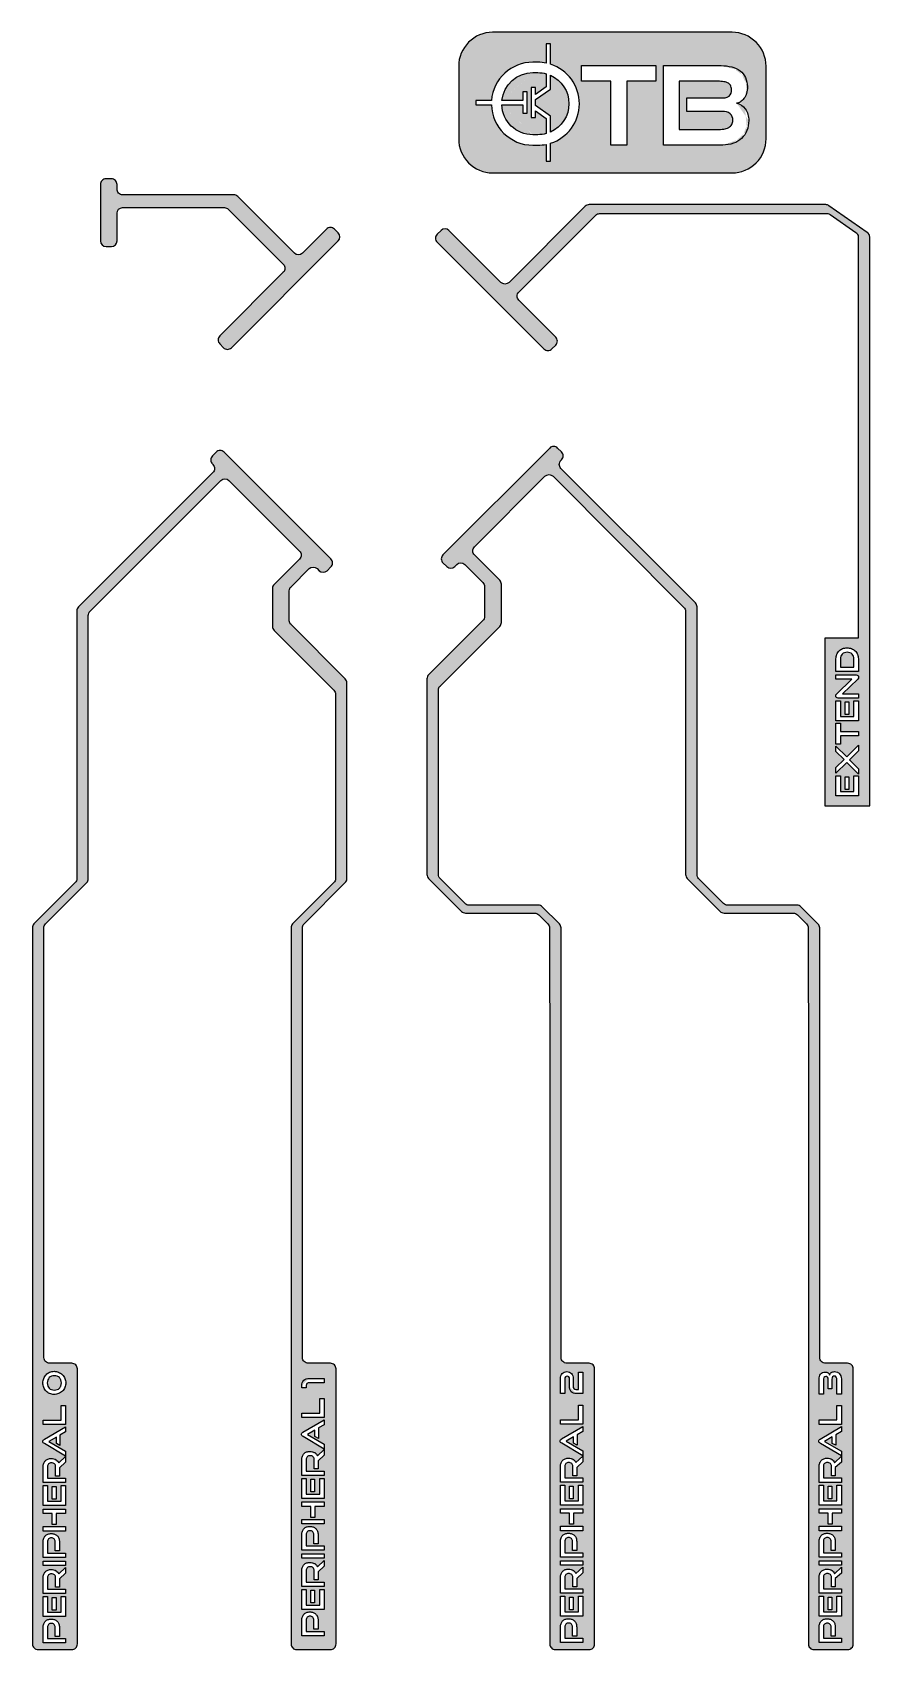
# Model space of a CAD drawing. Header units: millimetres. Extents: x 16 to 90, y 12 to 155.
import ezdxf

# ---------------------------------------------------------------- set-up
doc = ezdxf.new("R2010")
doc.units = ezdxf.units.MM
doc.layers.add('SEGIG', color=1, linetype='Continuous', true_color=0xff0000)

msp = doc.modelspace()

# ---------------------------------------------------------------- hatches: boundary and pattern name
at = {"layer": 'SEGIG'}
h = msp.add_hatch(color=256, dxfattribs=at)
h.paths.add_polyline_path([(87.87, 19.97), (85.89, 19.97), (85.89, 20.36), (87.87, 20.36)], flags=0)
edge = h.paths.add_edge_path(flags=0)
edge.add_line((87.33, 21.26), (86.96, 21.26))
edge.add_line((86.96, 21.26), (86.96, 22.06))
edge.add_arc((86.61, 22.08), 0.345, 356.5211, 403.2179)
edge.add_arc((86.63, 22.07), 0.337, 46.6667, 92.7568)
edge.add_arc((86.6, 22.08), 0.329, 86.9841, 133.8592)
edge.add_arc((86.63, 22.08), 0.35, 137.8137, 183.5749)
edge.add_line((86.28, 22.06), (86.28, 21.06))
edge.add_line((86.28, 21.06), (87.87, 21.06))
edge.add_line((87.87, 21.06), (87.87, 20.68))
edge.add_line((87.87, 20.68), (85.89, 20.68))
edge.add_line((85.89, 20.68), (85.89, 22.06))
edge.add_arc((86.77, 22.07), 0.873, 160.2951, 180.8516, ccw=False)
edge.add_arc((86.55, 22.14), 0.644, 135.9282, 160.2382, ccw=False)
edge.add_arc((86.52, 22.16), 0.611, 110.007, 135.1441, ccw=False)
edge.add_arc((86.6, 21.96), 0.829, 89.2427, 109.8942, ccw=False)
edge.add_arc((86.62, 21.95), 0.839, 70.2451, 90.7117, ccw=False)
edge.add_arc((86.68, 22.13), 0.651, 45.9799, 70.0283, ccw=False)
edge.add_arc((86.68, 22.13), 0.645, 20.9236, 45.5041, ccw=False)
edge.add_arc((86.5, 22.07), 0.834, -0.9394, 20.6405, ccw=False)
edge.add_line((87.33, 22.06), (87.33, 21.26))
h.paths.add_polyline_path([(87.88, 24.55), (87.04, 24.55), (87.04, 23.59), (86.69, 23.59), (86.69, 24.55), (85.89, 24.55), (85.89, 24.94), (87.88, 24.94)], flags=0)
h.paths.add_polyline_path([(87.88, 23.01), (85.89, 23.01), (85.89, 23.4), (87.88, 23.4)], flags=0)
h.paths.add_polyline_path([(87.87, 25.26), (85.89, 25.26), (85.89, 27.03), (86.28, 27.03), (86.28, 25.64), (87.48, 25.64), (87.48, 27.03), (87.87, 27.03)], flags=0)
h.paths.add_polyline_path([(87.03, 25.84), (86.7, 25.84), (86.7, 26.96), (87.03, 26.96)], flags=0)
edge = h.paths.add_edge_path(flags=0)
edge.add_line((87.87, 29.08), (87.33, 28.6))
edge.add_line((87.33, 28.6), (87.33, 27.86))
edge.add_line((87.33, 27.86), (86.99, 27.86))
edge.add_line((86.99, 27.86), (86.99, 28.69))
edge.add_arc((86.66, 28.72), 0.333, 355.6454, 403.7263)
edge.add_arc((86.65, 28.65), 0.383, 50.7834, 94.2223)
edge.add_arc((86.6, 28.69), 0.342, 85.186, 132.4826)
edge.add_arc((86.63, 28.71), 0.353, 139.5354, 183.7413)
edge.add_line((86.28, 28.69), (86.28, 27.67))
edge.add_line((86.28, 27.67), (87.87, 27.67))
edge.add_line((87.87, 27.67), (87.87, 27.28))
edge.add_line((87.87, 27.28), (85.89, 27.28))
edge.add_line((85.89, 27.28), (85.89, 28.69))
edge.add_arc((86.75, 28.7), 0.854, 160.0578, 180.8255, ccw=False)
edge.add_arc((86.54, 28.78), 0.629, 134.9284, 159.9239, ccw=False)
edge.add_arc((86.53, 28.77), 0.632, 109.6858, 134.3486, ccw=False)
edge.add_arc((86.61, 28.56), 0.86, 89.2017, 109.4527, ccw=False)
edge.add_arc((86.65, 28.66), 0.758, 58.8099, 91.927, ccw=False)
edge.add_arc((86.75, 28.84), 0.542, 18.8411, 58.5328, ccw=False)
edge.add_line((87.27, 29.02), (87.87, 29.6))
edge.add_line((87.87, 29.6), (87.87, 29.08))
edge = h.paths.add_edge_path(flags=0)
edge.add_line((87.87, 31.77), (87.38, 31.48))
edge.add_line((87.38, 31.48), (87.38, 30.56))
edge.add_line((87.38, 30.56), (87.06, 30.73))
edge.add_line((87.06, 30.73), (87.06, 31.31))
edge.add_line((87.06, 31.31), (86.39, 30.91))
edge.add_line((86.39, 30.91), (87.87, 30.05))
edge.add_line((87.87, 30.05), (87.87, 29.63))
edge.add_line((87.87, 29.63), (86.01, 30.73))
edge.add_arc((86.11, 30.98), 0.271, 218.7877, 247.164, ccw=False)
edge.add_arc((86.05, 30.92), 0.182, 178.3967, 215.4488, ccw=False)
edge.add_arc((86.04, 30.93), 0.175, 143.7375, 181.7809, ccw=False)
edge.add_arc((86.14, 30.84), 0.302, 117.7634, 141.4538, ccw=False)
edge.add_line((86, 31.11), (87.87, 32.22))
edge.add_line((87.87, 32.22), (87.87, 31.77))
edge = h.paths.add_edge_path(flags=0)
edge.add_arc((78.21, 152.44), 3, 0, 90)
edge.add_line((78.21, 155.44), (57.04, 155.44))
edge.add_arc((57.04, 152.44), 3, 90, 180)
edge.add_line((54.04, 152.44), (54.04, 146.02))
edge.add_arc((57.04, 146.02), 3, 180, 270)
edge.add_line((57.04, 143.02), (78.21, 143.02))
edge.add_arc((78.21, 146.02), 3, 270, 360)
edge.add_line((81.21, 146.02), (81.21, 152.44))
h.paths.add_polyline_path([(87.87, 32.41), (85.89, 32.41), (85.89, 32.8), (87.48, 32.8), (87.48, 34.09), (87.87, 34.09)], flags=0)
edge = h.paths.add_edge_path(flags=0)
edge.add_line((87.87, 35.08), (87.48, 35.08))
edge.add_line((87.48, 35.08), (87.48, 36.34))
edge.add_arc((87.04, 36.36), 0.447, 357.328, 389.5673)
edge.add_arc((87.26, 36.49), 0.19, 31.2075, 92.8014)
edge.add_arc((87.24, 36.47), 0.202, 86.3285, 137.6805)
edge.add_arc((87.33, 36.44), 0.298, 143.9247, 184.3406)
edge.add_line((87.03, 36.41), (87.03, 35.54))
edge.add_line((87.03, 35.54), (86.7, 35.54))
edge.add_line((86.7, 35.54), (86.7, 36.39))
edge.add_arc((86.38, 36.41), 0.319, 355.3551, 391.6298)
edge.add_arc((86.51, 36.45), 0.193, 42.9594, 96.2649)
edge.add_arc((86.47, 36.47), 0.174, 84.0718, 147.7937)
edge.add_arc((86.77, 36.35), 0.492, 154.7802, 183.445)
edge.add_line((86.28, 36.32), (86.28, 35.09))
edge.add_line((86.28, 35.09), (85.89, 35.09))
edge.add_line((85.89, 35.09), (85.89, 36.39))
edge.add_arc((86.87, 36.4), 0.972, 164.9816, 180.5882, ccw=False)
edge.add_arc((86.51, 36.5), 0.605, 143.4771, 165.1603, ccw=False)
edge.add_arc((86.37, 36.6), 0.431, 114.6771, 143.0101, ccw=False)
edge.add_arc((86.41, 36.51), 0.528, 88.9893, 114.1148, ccw=False)
edge.add_arc((86.45, 36.58), 0.46, 54.6515, 93.6983, ccw=False)
edge.add_arc((86.55, 36.72), 0.283, 10.458, 54.9956, ccw=False)
edge.add_arc((87.16, 36.71), 0.334, 124.6486, 169.0828, ccw=False)
edge.add_arc((87.24, 36.6), 0.47, 87.9342, 126.0274, ccw=False)
edge.add_arc((87.27, 36.42), 0.656, 68.4745, 90.7874, ccw=False)
edge.add_arc((87.31, 36.53), 0.536, 43.142, 68.1902, ccw=False)
edge.add_arc((87.26, 36.49), 0.597, 19.6279, 42.702, ccw=False)
edge.add_arc((87.11, 36.44), 0.763, -0.7665, 19.5049, ccw=False)
edge.add_line((87.87, 36.43), (87.87, 35.08))
edge = h.paths.add_edge_path(flags=0)
edge.add_line((18.75, 13.67), (18.38, 13.67))
edge.add_line((18.38, 13.67), (18.38, 14.47))
edge.add_arc((18.03, 14.49), 0.345, 356.5211, 403.2179)
edge.add_arc((18.05, 14.48), 0.337, 46.6667, 92.7568)
edge.add_arc((18.02, 14.49), 0.329, 86.9841, 133.8592)
edge.add_arc((18.05, 14.49), 0.35, 137.8137, 183.5749)
edge.add_line((17.7, 14.47), (17.7, 13.48))
edge.add_line((17.7, 13.48), (19.29, 13.48))
edge.add_line((19.29, 13.48), (19.29, 13.09))
edge.add_line((19.29, 13.09), (17.31, 13.09))
edge.add_line((17.31, 13.09), (17.31, 14.47))
edge.add_arc((18.19, 14.49), 0.873, 160.2951, 180.8516, ccw=False)
edge.add_arc((17.97, 14.56), 0.644, 135.9282, 160.2382, ccw=False)
edge.add_arc((17.94, 14.58), 0.611, 110.007, 135.1441, ccw=False)
edge.add_arc((18.02, 14.37), 0.829, 89.2427, 109.8942, ccw=False)
edge.add_arc((18.04, 14.36), 0.839, 70.2451, 90.7117, ccw=False)
edge.add_arc((18.1, 14.54), 0.651, 45.9799, 70.0283, ccw=False)
edge.add_arc((18.1, 14.55), 0.645, 20.9236, 45.5041, ccw=False)
edge.add_arc((17.92, 14.49), 0.834, -0.9394, 20.6405, ccw=False)
edge.add_line((18.75, 14.47), (18.75, 13.67))
h.paths.add_polyline_path([(19.29, 15.42), (17.31, 15.42), (17.31, 17.19), (17.7, 17.19), (17.7, 15.81), (18.9, 15.81), (18.9, 17.2), (19.29, 17.2)], flags=0)
h.paths.add_polyline_path([(18.45, 16), (18.12, 16), (18.12, 17.12), (18.45, 17.12)], flags=0)
edge = h.paths.add_edge_path(flags=0)
edge.add_line((19.29, 19.25), (18.75, 18.76))
edge.add_line((18.75, 18.76), (18.75, 18.03))
edge.add_line((18.75, 18.03), (18.41, 18.03))
edge.add_line((18.41, 18.03), (18.41, 18.86))
edge.add_arc((18.07, 18.88), 0.333, 355.6454, 403.7263)
edge.add_arc((18.07, 18.82), 0.383, 50.7834, 94.2223)
edge.add_arc((18.02, 18.86), 0.342, 85.186, 132.4826)
edge.add_arc((18.05, 18.88), 0.353, 139.5354, 183.7413)
edge.add_line((17.7, 18.86), (17.7, 17.84))
edge.add_line((17.7, 17.84), (19.29, 17.84))
edge.add_line((19.29, 17.84), (19.29, 17.45))
edge.add_line((19.29, 17.45), (17.31, 17.45))
edge.add_line((17.31, 17.45), (17.31, 18.86))
edge.add_arc((18.17, 18.87), 0.854, 160.0578, 180.8255, ccw=False)
edge.add_arc((17.96, 18.95), 0.629, 134.9284, 159.9239, ccw=False)
edge.add_arc((17.95, 18.94), 0.632, 109.6858, 134.3486, ccw=False)
edge.add_arc((18.03, 18.72), 0.86, 89.2017, 109.4527, ccw=False)
edge.add_arc((18.06, 18.83), 0.758, 58.8099, 91.927, ccw=False)
edge.add_arc((18.17, 19.01), 0.542, 18.8411, 58.5328, ccw=False)
edge.add_line((18.69, 19.19), (19.29, 19.77))
edge.add_line((19.29, 19.77), (19.29, 19.25))
h.paths.add_polyline_path([(19.29, 19.94), (17.31, 19.94), (17.31, 20.33), (19.29, 20.33)], flags=0)
edge = h.paths.add_edge_path(flags=0)
edge.add_line((18.75, 21.23), (18.38, 21.23))
edge.add_line((18.38, 21.23), (18.38, 22.03))
edge.add_arc((18.03, 22.05), 0.345, 356.5211, 403.2179)
edge.add_arc((18.05, 22.04), 0.337, 46.6667, 92.7568)
edge.add_arc((18.02, 22.05), 0.329, 86.9841, 133.8592)
edge.add_arc((18.05, 22.05), 0.35, 137.8137, 183.5749)
edge.add_line((17.7, 22.03), (17.7, 21.04))
edge.add_line((17.7, 21.04), (19.29, 21.04))
edge.add_line((19.29, 21.04), (19.29, 20.65))
edge.add_line((19.29, 20.65), (17.31, 20.65))
edge.add_line((17.31, 20.65), (17.31, 22.03))
edge.add_arc((18.19, 22.04), 0.873, 160.2951, 180.8516, ccw=False)
edge.add_arc((17.97, 22.12), 0.644, 135.9282, 160.2382, ccw=False)
edge.add_arc((17.94, 22.14), 0.611, 110.007, 135.1441, ccw=False)
edge.add_arc((18.02, 21.93), 0.829, 89.2427, 109.8942, ccw=False)
edge.add_arc((18.04, 21.92), 0.839, 70.2451, 90.7117, ccw=False)
edge.add_arc((18.1, 22.1), 0.651, 45.9799, 70.0283, ccw=False)
edge.add_arc((18.1, 22.11), 0.645, 20.9236, 45.5041, ccw=False)
edge.add_arc((17.92, 22.05), 0.834, -0.9394, 20.6405, ccw=False)
edge.add_line((18.75, 22.03), (18.75, 21.23))
edge = h.paths.add_edge_path(flags=0)
edge.add_line((19.84, 37.81), (17.88, 37.81))
edge.add_arc((17.88, 38.31), 0.5, 180, 270, ccw=False)
edge.add_line((17.38, 38.31), (17.38, 63.02))
edge.add_line((17.38, 63.02), (17.37, 76.29))
edge.add_arc((17.87, 76.29), 0.5, 135, 180.0432, ccw=False)
edge.add_line((17.51, 76.65), (21.16, 80.29))
edge.add_arc((20.8, 80.64), 0.5, 315, 360)
edge.add_line((21.3, 80.64), (21.3, 103.9))
edge.add_arc((21.8, 103.9), 0.5, 135, 180, ccw=False)
edge.add_line((21.45, 104.26), (33.02, 115.83))
edge.add_arc((33.38, 115.48), 0.5, 45.0054, 135, ccw=False)
edge.add_line((33.73, 115.83), (39.97, 109.59))
edge.add_arc((39.61, 109.24), 0.5, -45, 45.0054, ccw=False)
edge.add_line((39.97, 108.89), (37.73, 106.65))
edge.add_arc((38.08, 106.29), 0.5, 135, 180)
edge.add_line((37.58, 106.29), (37.58, 102.93))
edge.add_arc((38.08, 102.93), 0.5, 180, 225)
edge.add_line((37.73, 102.58), (43.01, 97.3))
edge.add_arc((42.65, 96.94), 0.5, 0, 45, ccw=False)
edge.add_line((43.15, 96.94), (43.15, 80.64))
edge.add_arc((42.65, 80.64), 0.5, 315, 360, ccw=False)
edge.add_line((43.01, 80.29), (39.36, 76.65))
edge.add_arc((39.72, 76.29), 0.5, 135, 180.0432)
edge.add_line((39.22, 76.29), (39.23, 63.02))
edge.add_line((39.23, 63.02), (39.23, 13))
edge.add_arc((39.73, 13), 0.5, 180, 270)
edge.add_line((39.73, 12.5), (42.7, 12.5))
edge.add_arc((42.7, 13), 0.5, 270, 360)
edge.add_line((43.2, 13), (43.2, 37.31))
edge.add_arc((42.7, 37.31), 0.5, 0, 90)
edge.add_line((42.7, 37.81), (40.74, 37.81))
edge.add_arc((40.74, 38.31), 0.5, 180, 270, ccw=False)
edge.add_line((40.24, 38.31), (40.24, 63.02))
edge.add_line((40.24, 63.02), (40.23, 76.29))
edge.add_arc((40.73, 76.29), 0.5, 135, 180.0432, ccw=False)
edge.add_line((40.37, 76.65), (44.02, 80.29))
edge.add_arc((43.66, 80.64), 0.5, 315, 360)
edge.add_line((44.16, 80.64), (44.16, 97.94))
edge.add_arc((43.66, 97.94), 0.5, 0, 45)
edge.add_line((44.02, 98.29), (39.22, 103.09))
edge.add_arc((39.57, 103.44), 0.5, 180, 225, ccw=False)
edge.add_line((39.07, 103.44), (39.07, 106.09))
edge.add_arc((39.57, 106.09), 0.5, 135, 180, ccw=False)
edge.add_line((39.22, 106.44), (40.82, 108.04))
edge.add_arc((41.17, 107.68), 0.5, 45.0054, 135, ccw=False)
edge.add_line((41.52, 108.04), (41.7, 107.86))
edge.add_arc((42.06, 108.21), 0.5, 225.0054, 314.439)
edge.add_line((42.41, 107.86), (42.74, 108.19))
edge.add_arc((42.39, 108.54), 0.5, 314.439, 404.9986)
edge.add_line((42.75, 108.9), (33.31, 118.33))
edge.add_arc((32.96, 117.98), 0.5, 44.9986, 135)
edge.add_line((32.6, 118.33), (32.27, 118))
edge.add_arc((32.62, 117.64), 0.5, 135, 225.0054)
edge.add_line((32.27, 117.29), (32.32, 117.24))
edge.add_arc((31.97, 116.88), 0.5, -45, 45.0054, ccw=False)
edge.add_line((32.32, 116.53), (20.44, 104.65))
edge.add_arc((20.79, 104.29), 0.5, 135, 180)
edge.add_line((20.29, 104.29), (20.29, 80.64))
edge.add_arc((19.79, 80.64), 0.5, 315, 360, ccw=False)
edge.add_line((20.15, 80.29), (16.5, 76.65))
edge.add_arc((16.86, 76.29), 0.5, 135, 180.0432)
edge.add_line((16.36, 76.29), (16.37, 63.02))
edge.add_line((16.37, 63.02), (16.37, 13))
edge.add_arc((16.87, 13), 0.5, 180, 270)
edge.add_line((16.87, 12.5), (19.84, 12.5))
edge.add_arc((19.84, 13), 0.5, 270, 360)
edge.add_line((20.34, 13), (20.34, 37.31))
edge.add_arc((19.84, 37.31), 0.5, 0, 90)
h.paths.add_polyline_path([(19.3, 24.53), (18.46, 24.53), (18.46, 23.56), (18.11, 23.56), (18.11, 24.53), (17.31, 24.53), (17.31, 24.92), (19.3, 24.92)], flags=0)
edge = h.paths.add_edge_path(flags=0)
edge.add_line((43.21, 136.83), (43.39, 137))
edge.add_arc((43.04, 137.36), 0.5, 315.0054, 404.439)
edge.add_line((43.4, 137.71), (43.06, 138.04))
edge.add_arc((42.71, 137.69), 0.5, 44.439, 134.9986)
edge.add_line((42.35, 138.05), (40.23, 135.92))
edge.add_arc((39.88, 136.28), 0.5, 225, 314.9986, ccw=False)
edge.add_line((39.52, 135.92), (34.51, 140.93))
edge.add_arc((34.16, 140.58), 0.5, 45, 90)
edge.add_line((34.16, 141.08), (24.34, 141.08))
edge.add_arc((24.34, 141.58), 0.5, 179.9986, 270, ccw=False)
edge.add_line((23.84, 141.58), (23.84, 141.99))
edge.add_arc((23.34, 141.99), 0.5, 359.9986, 450)
edge.add_line((23.34, 142.49), (22.87, 142.49))
edge.add_arc((22.87, 141.99), 0.5, 90, 180.0054)
edge.add_line((22.37, 141.99), (22.37, 137))
edge.add_arc((22.87, 137), 0.5, 180.0054, 270)
edge.add_line((22.87, 136.5), (23.34, 136.5))
edge.add_arc((23.34, 137), 0.5, 270, 359.9986)
edge.add_line((23.84, 137), (23.84, 139.45))
edge.add_arc((24.34, 139.45), 0.5, 90, 179.9986, ccw=False)
edge.add_line((24.34, 139.95), (33.33, 139.95))
edge.add_arc((33.33, 139.45), 0.5, 45, 90, ccw=False)
edge.add_line((33.68, 139.8), (38.54, 134.94))
edge.add_arc((38.19, 134.59), 0.5, -45.0014, 45, ccw=False)
edge.add_line((38.54, 134.23), (32.92, 128.61))
edge.add_arc((33.27, 128.26), 0.5, 134.9986, 225)
edge.add_line((32.92, 127.91), (33.25, 127.57))
edge.add_arc((33.61, 127.92), 0.5, 225, 315.0054)
edge.add_line((33.96, 127.57), (43.21, 136.83))
h.paths.add_polyline_path([(19.3, 22.98), (17.31, 22.98), (17.31, 23.37), (19.3, 23.37)], flags=0)
edge = h.paths.add_edge_path(flags=0)
edge.add_arc((52.83, 137.58), 0.5, 45.0054, 134.439)
edge.add_line((52.48, 137.94), (52.14, 137.6))
edge.add_arc((52.49, 137.25), 0.5, 134.439, 224.9986)
edge.add_line((52.14, 136.89), (61.57, 127.46))
edge.add_arc((61.93, 127.81), 0.5, 224.9986, 315)
edge.add_line((62.28, 127.46), (62.62, 127.79))
edge.add_arc((62.26, 128.15), 0.5, 315, 405.0054)
edge.add_line((62.62, 128.5), (59.35, 131.77))
edge.add_arc((59.7, 132.12), 0.5, 135, 225.0054, ccw=False)
edge.add_line((59.35, 132.48), (66.15, 139.28))
edge.add_arc((66.5, 138.92), 0.5, 90, 135, ccw=False)
edge.add_line((66.5, 139.42), (86.61, 139.42))
edge.add_arc((86.61, 138.92), 0.5, 55, 90, ccw=False)
edge.add_line((86.89, 139.33), (89.14, 137.76))
edge.add_arc((88.86, 137.35), 0.5, 0, 55, ccw=False)
edge.add_line((89.36, 137.35), (89.36, 101.91))
edge.add_line((89.36, 101.91), (86.4, 101.91))
edge.add_line((86.4, 101.91), (86.4, 87.09))
edge.add_line((86.4, 87.09), (90.37, 87.09))
edge.add_line((90.37, 87.09), (90.37, 137.35))
edge.add_arc((89.87, 137.35), 0.5, 0, 55)
edge.add_line((90.15, 137.76), (86.77, 140.12))
edge.add_arc((86.49, 139.71), 0.5, 55, 90)
edge.add_line((86.49, 140.21), (65.57, 140.21))
edge.add_arc((65.57, 139.71), 0.5, 90, 135)
edge.add_line((65.22, 140.07), (58.49, 133.34))
edge.add_arc((58.13, 133.69), 0.5, 225.0054, 315, ccw=False)
edge.add_line((57.78, 133.34), (53.18, 137.93))
h.paths.add_polyline_path([(19.29, 25.23), (17.31, 25.23), (17.31, 27), (17.7, 27), (17.7, 25.62), (18.9, 25.62), (18.9, 27.01), (19.29, 27.01)], flags=0)
h.paths.add_polyline_path([(18.45, 25.81), (18.12, 25.81), (18.12, 26.93), (18.45, 26.93)], flags=0)
edge = h.paths.add_edge_path(flags=0)
edge.add_line((19.29, 29.06), (18.75, 28.57))
edge.add_line((18.75, 28.57), (18.75, 27.84))
edge.add_line((18.75, 27.84), (18.41, 27.84))
edge.add_line((18.41, 27.84), (18.41, 28.67))
edge.add_arc((18.07, 28.69), 0.333, 355.6454, 403.7263)
edge.add_arc((18.07, 28.63), 0.383, 50.7834, 94.2223)
edge.add_arc((18.02, 28.67), 0.342, 85.186, 132.4826)
edge.add_arc((18.05, 28.69), 0.353, 139.5354, 183.7413)
edge.add_line((17.7, 28.67), (17.7, 27.65))
edge.add_line((17.7, 27.65), (19.29, 27.65))
edge.add_line((19.29, 27.65), (19.29, 27.26))
edge.add_line((19.29, 27.26), (17.31, 27.26))
edge.add_line((17.31, 27.26), (17.31, 28.67))
edge.add_arc((18.17, 28.68), 0.854, 160.0578, 180.8255, ccw=False)
edge.add_arc((17.96, 28.76), 0.629, 134.9284, 159.9239, ccw=False)
edge.add_arc((17.95, 28.75), 0.632, 109.6858, 134.3486, ccw=False)
edge.add_arc((18.03, 28.53), 0.86, 89.2017, 109.4527, ccw=False)
edge.add_arc((18.06, 28.63), 0.758, 58.8099, 91.927, ccw=False)
edge.add_arc((18.17, 28.82), 0.542, 18.8411, 58.5328, ccw=False)
edge.add_line((18.69, 29), (19.29, 29.57))
edge.add_line((19.29, 29.57), (19.29, 29.06))
edge = h.paths.add_edge_path(flags=0)
edge.add_line((19.29, 31.75), (18.8, 31.46))
edge.add_line((18.8, 31.46), (18.8, 30.54))
edge.add_line((18.8, 30.54), (18.48, 30.71))
edge.add_line((18.48, 30.71), (18.48, 31.29))
edge.add_line((18.48, 31.29), (17.81, 30.89))
edge.add_line((17.81, 30.89), (19.29, 30.03))
edge.add_line((19.29, 30.03), (19.29, 29.6))
edge.add_line((19.29, 29.6), (17.43, 30.71))
edge.add_arc((17.53, 30.96), 0.271, 218.7877, 247.164, ccw=False)
edge.add_arc((17.47, 30.89), 0.182, 178.3967, 215.4488, ccw=False)
edge.add_arc((17.46, 30.9), 0.175, 143.7375, 181.7809, ccw=False)
edge.add_arc((17.56, 30.82), 0.302, 117.7634, 141.4538, ccw=False)
edge.add_line((17.42, 31.09), (19.29, 32.2))
edge.add_line((19.29, 32.2), (19.29, 31.75))
h.paths.add_polyline_path([(19.29, 32.39), (17.31, 32.39), (17.31, 32.78), (18.9, 32.78), (18.9, 34.07), (19.29, 34.07)], flags=0)
edge = h.paths.add_edge_path(flags=0)
edge.add_arc((18.29, 36.06), 1.02, -22.8709, 0.4976, ccw=False)
edge.add_arc((18.31, 36.05), 0.999, 314.5562, 337.1739, ccw=False)
edge.add_arc((18.29, 36.08), 1.03, 292.4932, 314.3339, ccw=False)
edge.add_arc((18.29, 36.08), 1.03, 269.5178, 292.5176, ccw=False)
edge.add_arc((18.27, 36.04), 0.991, 247.0156, 270.6295, ccw=False)
edge.add_arc((18.26, 36), 0.954, 223.9697, 246.9456, ccw=False)
edge.add_arc((18.28, 36.02), 0.977, 200.9164, 223.591, ccw=False)
edge.add_arc((18.39, 36.06), 1.1, 179.5324, 201.0663, ccw=False)
edge.add_arc((18.38, 36.08), 1.09, 158.8523, 180.3959, ccw=False)
edge.add_arc((18.29, 36.12), 0.993, 136.6632, 159.0452, ccw=False)
edge.add_arc((18.25, 36.15), 0.945, 113.0547, 136.3296, ccw=False)
edge.add_arc((18.27, 36.11), 0.99, 89.4125, 113.0275, ccw=False)
edge.add_arc((18.29, 36.06), 1.03, 67.4785, 90.4816, ccw=False)
edge.add_arc((18.29, 36.07), 1.02, 45.3646, 67.4905, ccw=False)
edge.add_arc((18.3, 36.08), 1.02, 22.8419, 45.1749, ccw=False)
edge.add_arc((18.3, 36.08), 1.01, -0.4096, 22.9648, ccw=False)
edge = h.paths.add_edge_path(flags=0)
edge.add_arc((18.29, 35.99), 0.708, 89.5618, 109.84)
edge.add_arc((18.23, 36.16), 0.53, 109.5734, 134.697)
edge.add_arc((18.27, 36.13), 0.58, 135.5358, 159.0349)
edge.add_arc((18.4, 36.08), 0.721, 159.1813, 180.9588)
edge.add_arc((18.41, 36.06), 0.73, 178.9477, 200.6904)
edge.add_arc((18.27, 36.01), 0.58, 200.9632, 224.4606)
edge.add_arc((18.23, 35.98), 0.528, 225.2589, 250.3911)
edge.add_arc((18.29, 36.15), 0.71, 250.2335, 270.5055)
edge.add_arc((18.3, 36.16), 0.726, 269.4076, 289.6538)
edge.add_arc((18.36, 36), 0.555, 289.6359, 313.8797)
edge.add_arc((18.34, 36.01), 0.577, 314.5464, 338.1895)
edge.add_arc((18.22, 36.06), 0.702, 338.632, 361.1271)
edge.add_arc((18.21, 36.08), 0.711, 358.9448, 381.2267)
edge.add_arc((18.34, 36.13), 0.574, 21.5181, 45.4029)
edge.add_arc((18.36, 36.14), 0.556, 46.1694, 70.397)
edge.add_arc((18.3, 35.98), 0.724, 70.2734, 90.5276)
edge = h.paths.add_edge_path(flags=0)
edge.add_line((41.61, 14.3), (41.24, 14.3))
edge.add_line((41.24, 14.3), (41.24, 15.1))
edge.add_arc((40.89, 15.12), 0.345, 356.5211, 403.2179)
edge.add_arc((40.91, 15.11), 0.337, 46.6667, 92.7568)
edge.add_arc((40.88, 15.12), 0.329, 86.9841, 133.8592)
edge.add_arc((40.91, 15.12), 0.35, 137.8137, 183.5749)
edge.add_line((40.56, 15.1), (40.56, 14.11))
edge.add_line((40.56, 14.11), (42.15, 14.11))
edge.add_line((42.15, 14.11), (42.15, 13.72))
edge.add_line((42.15, 13.72), (40.17, 13.72))
edge.add_line((40.17, 13.72), (40.17, 15.1))
edge.add_arc((41.05, 15.11), 0.873, 160.2951, 180.8516, ccw=False)
edge.add_arc((40.83, 15.19), 0.644, 135.9282, 160.2382, ccw=False)
edge.add_arc((40.8, 15.21), 0.611, 110.007, 135.1441, ccw=False)
edge.add_arc((40.88, 15), 0.829, 89.2427, 109.8942, ccw=False)
edge.add_arc((40.9, 14.99), 0.839, 70.2451, 90.7117, ccw=False)
edge.add_arc((40.96, 15.17), 0.651, 45.9799, 70.0283, ccw=False)
edge.add_arc((40.96, 15.18), 0.645, 20.9236, 45.5041, ccw=False)
edge.add_arc((40.78, 15.11), 0.834, -0.9394, 20.6405, ccw=False)
edge.add_line((41.61, 15.1), (41.61, 14.3))
h.paths.add_polyline_path([(89.37, 87.95), (87.39, 87.95), (87.39, 89.72), (87.78, 89.72), (87.78, 88.34), (88.98, 88.34), (88.98, 89.73), (89.37, 89.73)], flags=0)
h.paths.add_polyline_path([(42.15, 16.05), (40.17, 16.05), (40.17, 17.82), (40.56, 17.82), (40.56, 16.44), (41.76, 16.44), (41.76, 17.82), (42.15, 17.82)], flags=0)
h.paths.add_polyline_path([(88.53, 88.53), (88.2, 88.53), (88.2, 89.65), (88.53, 89.65)], flags=0)
h.paths.add_polyline_path([(41.31, 16.63), (40.98, 16.63), (40.98, 17.75), (41.31, 17.75)], flags=0)
h.paths.add_polyline_path([(89.37, 91.93), (88.58, 91.13), (89.37, 90.35), (89.37, 89.87), (88.34, 90.9), (87.39, 89.95), (87.39, 90.45), (88.1, 91.17), (87.39, 91.88), (87.39, 92.35), (88.34, 91.4), (89.37, 92.44)], flags=0)
edge = h.paths.add_edge_path(flags=0)
edge.add_line((42.15, 19.88), (41.61, 19.39))
edge.add_line((41.61, 19.39), (41.61, 18.66))
edge.add_line((41.61, 18.66), (41.27, 18.66))
edge.add_line((41.27, 18.66), (41.27, 19.49))
edge.add_arc((40.93, 19.51), 0.333, 355.6454, 403.7263)
edge.add_arc((40.93, 19.44), 0.383, 50.7834, 94.2223)
edge.add_arc((40.88, 19.49), 0.342, 85.186, 132.4826)
edge.add_arc((40.91, 19.51), 0.353, 139.5354, 183.7413)
edge.add_line((40.56, 19.49), (40.56, 18.47))
edge.add_line((40.56, 18.47), (42.15, 18.47))
edge.add_line((42.15, 18.47), (42.15, 18.08))
edge.add_line((42.15, 18.08), (40.17, 18.08))
edge.add_line((40.17, 18.08), (40.17, 19.49))
edge.add_arc((41.03, 19.5), 0.854, 160.0578, 180.8255, ccw=False)
edge.add_arc((40.82, 19.57), 0.629, 134.9284, 159.9239, ccw=False)
edge.add_arc((40.81, 19.57), 0.632, 109.6858, 134.3486, ccw=False)
edge.add_arc((40.89, 19.35), 0.86, 89.2017, 109.4527, ccw=False)
edge.add_arc((40.93, 19.45), 0.758, 58.8099, 91.927, ccw=False)
edge.add_arc((41.03, 19.64), 0.542, 18.8411, 58.5328, ccw=False)
edge.add_line((41.55, 19.81), (42.15, 20.39))
edge.add_line((42.15, 20.39), (42.15, 19.88))
h.paths.add_polyline_path([(89.37, 93.27), (87.78, 93.27), (87.78, 92.54), (87.39, 92.54), (87.39, 94.39), (87.78, 94.39), (87.78, 93.66), (89.37, 93.66)], flags=0)
h.paths.add_polyline_path([(42.15, 20.57), (40.17, 20.57), (40.17, 20.96), (42.15, 20.96)], flags=0)
h.paths.add_polyline_path([(89.37, 94.58), (87.39, 94.58), (87.39, 96.35), (87.78, 96.35), (87.78, 94.97), (88.98, 94.97), (88.98, 96.35), (89.37, 96.35)], flags=0)
edge = h.paths.add_edge_path(flags=0)
edge.add_line((41.61, 21.86), (41.24, 21.86))
edge.add_line((41.24, 21.86), (41.24, 22.66))
edge.add_arc((40.89, 22.68), 0.345, 356.5211, 403.2179)
edge.add_arc((40.91, 22.67), 0.337, 46.6667, 92.7568)
edge.add_arc((40.88, 22.68), 0.329, 86.9841, 133.8592)
edge.add_arc((40.91, 22.68), 0.35, 137.8137, 183.5749)
edge.add_line((40.56, 22.66), (40.56, 21.67))
edge.add_line((40.56, 21.67), (42.15, 21.67))
edge.add_line((42.15, 21.67), (42.15, 21.28))
edge.add_line((42.15, 21.28), (40.17, 21.28))
edge.add_line((40.17, 21.28), (40.17, 22.66))
edge.add_arc((41.05, 22.67), 0.873, 160.2951, 180.8516, ccw=False)
edge.add_arc((40.83, 22.75), 0.644, 135.9282, 160.2382, ccw=False)
edge.add_arc((40.8, 22.76), 0.611, 110.007, 135.1441, ccw=False)
edge.add_arc((40.88, 22.56), 0.829, 89.2427, 109.8942, ccw=False)
edge.add_arc((40.9, 22.55), 0.839, 70.2451, 90.7117, ccw=False)
edge.add_arc((40.96, 22.73), 0.651, 45.9799, 70.0283, ccw=False)
edge.add_arc((40.96, 22.74), 0.645, 20.9236, 45.5041, ccw=False)
edge.add_arc((40.78, 22.67), 0.834, -0.9394, 20.6405, ccw=False)
edge.add_line((41.61, 22.66), (41.61, 21.86))
h.paths.add_polyline_path([(88.53, 95.16), (88.2, 95.16), (88.2, 96.28), (88.53, 96.28)], flags=0)
h.paths.add_polyline_path([(42.16, 25.16), (41.32, 25.16), (41.32, 24.19), (40.97, 24.19), (40.97, 25.16), (40.17, 25.16), (40.17, 25.55), (42.16, 25.55)], flags=0)
edge = h.paths.add_edge_path(flags=0)
edge.add_line((87.96, 96.97), (89.37, 96.97))
edge.add_line((89.37, 96.97), (89.37, 96.6))
edge.add_line((89.37, 96.6), (87.59, 96.6))
edge.add_arc((87.58, 96.84), 0.242, 231.2231, 272.6504, ccw=False)
edge.add_arc((87.55, 96.79), 0.181, 177.2546, 229.0326, ccw=False)
edge.add_arc((87.56, 96.8), 0.195, 154.981, 180.0479, ccw=False)
edge.add_arc((87.64, 96.76), 0.279, 133.8123, 153.9733, ccw=False)
edge.add_line((87.45, 96.96), (88.78, 98.27))
edge.add_line((88.78, 98.27), (87.38, 98.27))
edge.add_line((87.38, 98.27), (87.38, 98.65))
edge.add_line((87.38, 98.65), (89.16, 98.65))
edge.add_arc((89.18, 98.4), 0.245, 51.2255, 93.1986, ccw=False)
edge.add_arc((89.21, 98.46), 0.177, -1.9517, 49.139, ccw=False)
edge.add_arc((89.15, 98.46), 0.24, 312.1743, 358.6854, ccw=False)
edge.add_line((89.31, 98.28), (87.96, 96.97))
h.paths.add_polyline_path([(42.16, 23.61), (40.17, 23.61), (40.17, 24), (42.16, 24)], flags=0)
h.paths.add_polyline_path([(42.15, 25.86), (40.17, 25.86), (40.17, 27.63), (40.56, 27.63), (40.56, 26.25), (41.76, 26.25), (41.76, 27.63), (42.15, 27.63)], flags=0)
edge = h.paths.add_edge_path(flags=0)
edge.add_line((89.37, 98.94), (87.39, 98.94))
edge.add_line((87.39, 98.94), (87.39, 100.08))
edge.add_arc((88.42, 100.09), 1.03, 158.5911, 180.5634, ccw=False)
edge.add_arc((88.3, 100.14), 0.898, 135.2165, 158.6375, ccw=False)
edge.add_arc((88.3, 100.13), 0.908, 111.5797, 134.7733, ccw=False)
edge.add_arc((88.35, 100.01), 1.03, 89.3364, 111.5197, ccw=False)
edge.add_arc((88.37, 99.95), 1.09, 69.0106, 90.4719, ccw=False)
edge.add_arc((88.41, 100.06), 0.97, 46.783, 69.1886, ccw=False)
edge.add_arc((88.44, 100.1), 0.93, 23.3271, 46.3539, ccw=False)
edge.add_arc((88.42, 100.09), 0.952, -0.593, 23.3137, ccw=False)
edge.add_line((89.37, 100.08), (89.37, 98.94))
h.paths.add_polyline_path([(41.31, 26.44), (40.98, 26.44), (40.98, 27.56), (41.31, 27.56)], flags=0)
edge = h.paths.add_edge_path(flags=0)
edge.add_arc((88.41, 100.09), 0.567, 359.3793, 383.0371)
edge.add_arc((88.42, 100.09), 0.559, 23.1824, 45.8714)
edge.add_arc((88.42, 100.08), 0.564, 46.3276, 69.4958)
edge.add_arc((88.38, 99.98), 0.669, 69.2237, 90.4926)
edge.add_arc((88.37, 100), 0.653, 89.4681, 110.9625)
edge.add_arc((88.33, 100.09), 0.551, 110.7603, 134.1672)
edge.add_arc((88.34, 100.1), 0.553, 134.6313, 157.45)
edge.add_arc((88.36, 100.09), 0.583, 157.5533, 180.6131)
edge.add_line((87.78, 100.08), (87.78, 99.33))
edge.add_line((87.78, 99.33), (88.98, 99.33))
edge.add_line((88.98, 99.33), (88.98, 100.08))
edge = h.paths.add_edge_path(flags=0)
edge.add_line((42.15, 29.69), (41.61, 29.2))
edge.add_line((41.61, 29.2), (41.61, 28.47))
edge.add_line((41.61, 28.47), (41.27, 28.47))
edge.add_line((41.27, 28.47), (41.27, 29.29))
edge.add_arc((40.93, 29.32), 0.333, 355.6454, 403.7263)
edge.add_arc((40.93, 29.25), 0.383, 50.7834, 94.2223)
edge.add_arc((40.88, 29.29), 0.342, 85.186, 132.4826)
edge.add_arc((40.91, 29.32), 0.353, 139.5354, 183.7413)
edge.add_line((40.56, 29.29), (40.56, 28.27))
edge.add_line((40.56, 28.27), (42.15, 28.27))
edge.add_line((42.15, 28.27), (42.15, 27.89))
edge.add_line((42.15, 27.89), (40.17, 27.89))
edge.add_line((40.17, 27.89), (40.17, 29.29))
edge.add_arc((41.03, 29.31), 0.854, 160.0578, 180.8255, ccw=False)
edge.add_arc((40.82, 29.38), 0.629, 134.9284, 159.9239, ccw=False)
edge.add_arc((40.81, 29.38), 0.632, 109.6858, 134.3486, ccw=False)
edge.add_arc((40.89, 29.16), 0.86, 89.2017, 109.4527, ccw=False)
edge.add_arc((40.93, 29.26), 0.758, 58.8099, 91.927, ccw=False)
edge.add_arc((41.03, 29.45), 0.542, 18.8411, 58.5328, ccw=False)
edge.add_line((41.55, 29.62), (42.15, 30.2))
edge.add_line((42.15, 30.2), (42.15, 29.69))
edge = h.paths.add_edge_path(flags=0)
edge.add_line((42.15, 32.38), (41.66, 32.09))
edge.add_line((41.66, 32.09), (41.66, 31.17))
edge.add_line((41.66, 31.17), (41.34, 31.34))
edge.add_line((41.34, 31.34), (41.34, 31.91))
edge.add_line((41.34, 31.91), (40.67, 31.51))
edge.add_line((40.67, 31.51), (42.15, 30.66))
edge.add_line((42.15, 30.66), (42.15, 30.23))
edge.add_line((42.15, 30.23), (40.29, 31.34))
edge.add_arc((40.39, 31.59), 0.271, 218.7877, 247.164, ccw=False)
edge.add_arc((40.33, 31.52), 0.182, 178.3967, 215.4488, ccw=False)
edge.add_arc((40.32, 31.53), 0.175, 143.7375, 181.7809, ccw=False)
edge.add_arc((40.42, 31.45), 0.302, 117.7634, 141.4538, ccw=False)
edge.add_line((40.28, 31.71), (42.15, 32.82))
edge.add_line((42.15, 32.82), (42.15, 32.38))
h.paths.add_polyline_path([(42.15, 33.01), (40.17, 33.01), (40.17, 33.4), (41.76, 33.4), (41.76, 34.7), (42.15, 34.7)], flags=0)
edge = h.paths.add_edge_path(flags=0)
edge.add_line((42.15, 36.08), (40.83, 36.08))
edge.add_arc((40.81, 35.8), 0.286, 85.8246, 128.5222)
edge.add_arc((40.79, 35.86), 0.233, 135.0727, 184.0985)
edge.add_line((40.56, 35.84), (40.56, 35.63))
edge.add_line((40.56, 35.63), (40.17, 35.63))
edge.add_line((40.17, 35.63), (40.17, 35.84))
edge.add_arc((40.78, 35.88), 0.61, 135.5656, 183.6642, ccw=False)
edge.add_arc((40.79, 35.8), 0.672, 86.618, 130.9858, ccw=False)
edge.add_line((40.83, 36.47), (42.15, 36.47))
edge.add_line((42.15, 36.47), (42.15, 36.08))
edge = h.paths.add_edge_path(flags=0)
edge.add_line((64.47, 13.7), (64.1, 13.7))
edge.add_line((64.1, 13.7), (64.1, 14.5))
edge.add_arc((63.75, 14.52), 0.345, 356.5211, 403.2179)
edge.add_arc((63.77, 14.51), 0.337, 46.6667, 92.7568)
edge.add_arc((63.74, 14.52), 0.329, 86.9841, 133.8592)
edge.add_arc((63.77, 14.52), 0.35, 137.8137, 183.5749)
edge.add_line((63.42, 14.5), (63.42, 13.51))
edge.add_line((63.42, 13.51), (65.01, 13.51))
edge.add_line((65.01, 13.51), (65.01, 13.12))
edge.add_line((65.01, 13.12), (63.03, 13.12))
edge.add_line((63.03, 13.12), (63.03, 14.5))
edge.add_arc((63.91, 14.52), 0.873, 160.2951, 180.8516, ccw=False)
edge.add_arc((63.69, 14.59), 0.644, 135.9282, 160.2382, ccw=False)
edge.add_arc((63.66, 14.61), 0.611, 110.007, 135.1441, ccw=False)
edge.add_arc((63.74, 14.4), 0.829, 89.2427, 109.8942, ccw=False)
edge.add_arc((63.76, 14.39), 0.839, 70.2451, 90.7117, ccw=False)
edge.add_arc((63.82, 14.57), 0.651, 45.9799, 70.0283, ccw=False)
edge.add_arc((63.82, 14.58), 0.645, 20.9236, 45.5041, ccw=False)
edge.add_arc((63.64, 14.52), 0.834, -0.9394, 20.6405, ccw=False)
edge.add_line((64.47, 14.5), (64.47, 13.7))
h.paths.add_polyline_path([(65.01, 15.46), (63.03, 15.46), (63.03, 17.23), (63.42, 17.23), (63.42, 15.84), (64.62, 15.84), (64.62, 17.23), (65.01, 17.23)], flags=0)
h.paths.add_polyline_path([(64.17, 16.03), (63.84, 16.03), (63.84, 17.15), (64.17, 17.15)], flags=0)
h.paths.add_polyline_path([(67.5, 145.48), (67.5, 151.12), (64.91, 151.12), (64.91, 152.5), (71.48, 152.5), (71.48, 151.12), (68.89, 151.12), (68.89, 145.48)], flags=0)
edge = h.paths.add_edge_path(flags=0)
edge.add_line((65.01, 19.28), (64.47, 18.79))
edge.add_line((64.47, 18.79), (64.47, 18.06))
edge.add_line((64.47, 18.06), (64.13, 18.06))
edge.add_line((64.13, 18.06), (64.13, 18.89))
edge.add_arc((63.79, 18.91), 0.333, 355.6454, 403.7263)
edge.add_arc((63.79, 18.85), 0.383, 50.7834, 94.2223)
edge.add_arc((63.74, 18.89), 0.342, 85.186, 132.4826)
edge.add_arc((63.77, 18.91), 0.353, 139.5354, 183.7413)
edge.add_line((63.42, 18.89), (63.42, 17.87))
edge.add_line((63.42, 17.87), (65.01, 17.87))
edge.add_line((65.01, 17.87), (65.01, 17.48))
edge.add_line((65.01, 17.48), (63.03, 17.48))
edge.add_line((63.03, 17.48), (63.03, 18.89))
edge.add_arc((63.89, 18.9), 0.854, 160.0578, 180.8255, ccw=False)
edge.add_arc((63.68, 18.98), 0.629, 134.9284, 159.9239, ccw=False)
edge.add_arc((63.67, 18.97), 0.632, 109.6858, 134.3486, ccw=False)
edge.add_arc((63.75, 18.75), 0.86, 89.2017, 109.4527, ccw=False)
edge.add_arc((63.79, 18.86), 0.758, 58.8099, 91.927, ccw=False)
edge.add_arc((63.89, 19.04), 0.542, 18.8411, 58.5328, ccw=False)
edge.add_line((64.41, 19.22), (65.01, 19.8))
edge.add_line((65.01, 19.8), (65.01, 19.28))
edge = h.paths.add_edge_path(flags=0)
edge.add_line((72.15, 145.48), (72.15, 152.5))
edge.add_line((72.15, 152.5), (77.24, 152.5))
edge.add_arc((77.28, 148.99), 3.51, 75.104, 90.5444, ccw=False)
edge.add_arc((77.64, 150.3), 2.15, 53.5558, 75.405, ccw=False)
edge.add_arc((77.96, 150.77), 1.58, 25.2729, 52.9098, ccw=False)
edge.add_arc((77.73, 150.68), 1.83, -0.9755, 24.8506, ccw=False)
edge.add_arc((77.51, 150.61), 2.05, -16.0915, 0.9516, ccw=False)
edge.add_arc((78.11, 150.44), 1.43, 323.6026, 343.6749, ccw=False)
edge.add_arc((78.16, 150.42), 1.38, 304.1654, 323.1179, ccw=False)
edge.add_arc((78.64, 149.63), 0.454, 266.0518, 309.5008, ccw=False)
edge.add_arc((78.39, 148.02), 1.18, 34.6131, 79.3424, ccw=False)
edge.add_arc((78.01, 147.7), 1.67, -2.0658, 36.0274, ccw=False)
edge.add_arc((77.35, 147.61), 2.33, -21.5376, 0.775, ccw=False)
edge.add_arc((77.71, 147.48), 1.95, 313.6531, 338.1882, ccw=False)
edge.add_arc((77.67, 147.55), 2.02, 288.9931, 313.1824, ccw=False)
edge.add_arc((77.42, 148.27), 2.79, 269.2896, 288.9716, ccw=False)
edge.add_line((77.39, 145.48), (72.15, 145.48))
h.paths.add_polyline_path([(65.01, 19.97), (63.03, 19.97), (63.03, 20.36), (65.01, 20.36)], flags=0)
edge = h.paths.add_edge_path(flags=0)
edge.add_line((74.21, 148.45), (74.21, 149.64))
edge.add_line((74.21, 149.64), (77.25, 149.64))
edge.add_arc((77.35, 150.77), 1.13, 265.3535, 301.6257)
edge.add_arc((77.47, 150.31), 0.685, 312.9594, 366.2649)
edge.add_arc((77.44, 150.42), 0.715, 357.1308, 389.0984)
edge.add_arc((77.57, 150.44), 0.596, 32.9452, 66.4986)
edge.add_arc((77.26, 149.73), 1.37, 66.6955, 85.3583)
edge.add_arc((76.82, 145.55), 5.57, 84.3294, 90.2843)
edge.add_line((76.79, 151.12), (73.53, 151.12))
edge.add_line((73.53, 151.12), (73.53, 146.85))
edge.add_line((73.53, 146.85), (76.9, 146.85))
edge.add_arc((76.92, 150.21), 3.37, 269.611, 279.3647)
edge.add_arc((77.25, 148.29), 1.41, 278.6434, 297.4691)
edge.add_arc((77.57, 147.69), 0.738, 297.4691, 326.5294)
edge.add_arc((77.58, 147.64), 0.695, 329.5522, 362.3276)
edge.add_arc((77.55, 147.71), 0.733, 356.5685, 407.3083)
edge.add_arc((77.42, 147.41), 1.04, 53.1479, 94.3102)
edge.add_line((77.34, 148.45), (74.21, 148.45))
edge = h.paths.add_edge_path(flags=0)
edge.add_line((64.47, 21.26), (64.1, 21.26))
edge.add_line((64.1, 21.26), (64.1, 22.06))
edge.add_arc((63.75, 22.08), 0.345, 356.5211, 403.2179)
edge.add_arc((63.77, 22.07), 0.337, 46.6667, 92.7568)
edge.add_arc((63.74, 22.08), 0.329, 86.9841, 133.8592)
edge.add_arc((63.77, 22.08), 0.35, 137.8137, 183.5749)
edge.add_line((63.42, 22.06), (63.42, 21.07))
edge.add_line((63.42, 21.07), (65.01, 21.07))
edge.add_line((65.01, 21.07), (65.01, 20.68))
edge.add_line((65.01, 20.68), (63.03, 20.68))
edge.add_line((63.03, 20.68), (63.03, 22.06))
edge.add_arc((63.91, 22.07), 0.873, 160.2951, 180.8516, ccw=False)
edge.add_arc((63.69, 22.15), 0.644, 135.9282, 160.2382, ccw=False)
edge.add_arc((63.66, 22.17), 0.611, 110.007, 135.1441, ccw=False)
edge.add_arc((63.74, 21.96), 0.829, 89.2427, 109.8942, ccw=False)
edge.add_arc((63.76, 21.95), 0.839, 70.2451, 90.7117, ccw=False)
edge.add_arc((63.82, 22.13), 0.651, 45.9799, 70.0283, ccw=False)
edge.add_arc((63.82, 22.14), 0.645, 20.9236, 45.5041, ccw=False)
edge.add_arc((63.64, 22.08), 0.834, -0.9394, 20.6405, ccw=False)
edge.add_line((64.47, 22.06), (64.47, 21.26))
edge = h.paths.add_edge_path(flags=0)
edge.add_line((62.16, 146.62), (62.16, 148.02))
edge.add_line((62.16, 148.02), (60.83, 148.96))
edge.add_line((60.83, 148.96), (60.83, 149.5))
edge.add_line((60.83, 149.5), (62.16, 150.43))
edge.add_line((62.16, 150.43), (62.16, 151.64))
edge.add_arc((61.04, 149.13), 2.75, -65.9936, 65.9936, ccw=False)
h.paths.add_polyline_path([(65.02, 24.56), (64.18, 24.56), (64.18, 23.59), (63.83, 23.59), (63.83, 24.56), (63.03, 24.56), (63.03, 24.95), (65.02, 24.95)], flags=0)
edge = h.paths.add_edge_path(flags=0)
edge.add_arc((61.04, 149.13), 2.75, 270, 285.6591, ccw=False)
edge.add_line((61.04, 146.39), (60.6, 146.39))
edge.add_arc((60.6, 149.13), 2.75, 181.9036, 270, ccw=False)
edge.add_line((57.85, 149.04), (59.7, 149.04))
edge.add_line((59.7, 149.04), (59.7, 148.29))
edge.add_line((59.7, 148.29), (60.08, 148.29))
edge.add_line((60.08, 148.29), (60.08, 150.17))
edge.add_line((60.08, 150.17), (59.7, 150.17))
edge.add_line((59.7, 150.17), (59.7, 149.42))
edge.add_line((59.7, 149.42), (57.86, 149.42))
edge.add_arc((60.6, 149.13), 2.75, 90, 174.0473, ccw=False)
edge.add_line((60.6, 151.88), (61.04, 151.88))
edge.add_arc((61.04, 149.13), 2.75, 74.3409, 90, ccw=False)
edge.add_line((61.78, 151.78), (61.78, 150.63))
edge.add_line((61.78, 150.63), (60.83, 149.96))
edge.add_line((60.83, 149.96), (60.83, 150.55))
edge.add_line((60.83, 150.55), (60.45, 150.55))
edge.add_line((60.45, 150.55), (60.45, 147.91))
edge.add_line((60.45, 147.91), (60.83, 147.91))
edge.add_line((60.83, 147.91), (60.83, 148.5))
edge.add_line((60.83, 148.5), (61.78, 147.83))
edge.add_line((61.78, 147.83), (61.78, 146.49))
h.paths.add_polyline_path([(65.02, 23.01), (63.03, 23.01), (63.03, 23.4), (65.02, 23.4)], flags=0)
edge = h.paths.add_edge_path(flags=0)
edge.add_line((62.16, 152.62), (62.16, 154.42))
edge.add_line((62.16, 154.42), (61.78, 154.42))
edge.add_line((61.78, 154.42), (61.78, 152.72))
edge.add_arc((61.04, 149.13), 3.67, 78.3281, 90)
edge.add_line((61.04, 152.8), (60.6, 152.8))
edge.add_arc((60.6, 149.13), 3.67, 90, 175.5418)
edge.add_line((56.94, 149.42), (55.56, 149.42))
edge.add_line((55.56, 149.42), (55.56, 149.04))
edge.add_line((55.56, 149.04), (56.93, 149.04))
edge.add_arc((60.6, 149.13), 3.67, 181.4267, 270)
edge.add_line((60.6, 145.47), (61.04, 145.47))
edge.add_arc((61.04, 149.13), 3.67, 270, 281.6719)
edge.add_line((61.78, 145.54), (61.78, 144.04))
edge.add_line((61.78, 144.04), (62.16, 144.04))
edge.add_line((62.16, 144.04), (62.16, 145.64))
edge.add_arc((61.04, 149.13), 3.67, 287.7543, 432.2457)
h.paths.add_polyline_path([(65.01, 25.26), (63.03, 25.26), (63.03, 27.03), (63.42, 27.03), (63.42, 25.65), (64.62, 25.65), (64.62, 27.04), (65.01, 27.04)], flags=0)
h.paths.add_polyline_path([(64.17, 25.84), (63.84, 25.84), (63.84, 26.96), (64.17, 26.96)], flags=0)
edge = h.paths.add_edge_path(flags=0)
edge.add_line((65.01, 29.09), (64.47, 28.6))
edge.add_line((64.47, 28.6), (64.47, 27.87))
edge.add_line((64.47, 27.87), (64.13, 27.87))
edge.add_line((64.13, 27.87), (64.13, 28.7))
edge.add_arc((63.79, 28.72), 0.333, 355.6454, 403.7263)
edge.add_arc((63.79, 28.66), 0.383, 50.7834, 94.2223)
edge.add_arc((63.74, 28.7), 0.342, 85.186, 132.4826)
edge.add_arc((63.77, 28.72), 0.353, 139.5354, 183.7413)
edge.add_line((63.42, 28.7), (63.42, 27.68))
edge.add_line((63.42, 27.68), (65.01, 27.68))
edge.add_line((65.01, 27.68), (65.01, 27.29))
edge.add_line((65.01, 27.29), (63.03, 27.29))
edge.add_line((63.03, 27.29), (63.03, 28.7))
edge.add_arc((63.89, 28.71), 0.854, 160.0578, 180.8255, ccw=False)
edge.add_arc((63.68, 28.79), 0.629, 134.9284, 159.9239, ccw=False)
edge.add_arc((63.67, 28.78), 0.632, 109.6858, 134.3486, ccw=False)
edge.add_arc((63.75, 28.56), 0.86, 89.2017, 109.4527, ccw=False)
edge.add_arc((63.79, 28.67), 0.758, 58.8099, 91.927, ccw=False)
edge.add_arc((63.89, 28.85), 0.542, 18.8411, 58.5328, ccw=False)
edge.add_line((64.41, 29.03), (65.01, 29.61))
edge.add_line((65.01, 29.61), (65.01, 29.09))
edge = h.paths.add_edge_path(flags=0)
edge.add_line((65.01, 31.78), (64.52, 31.49))
edge.add_line((64.52, 31.49), (64.52, 30.57))
edge.add_line((64.52, 30.57), (64.2, 30.74))
edge.add_line((64.2, 30.74), (64.2, 31.32))
edge.add_line((64.2, 31.32), (63.53, 30.92))
edge.add_line((63.53, 30.92), (65.01, 30.06))
edge.add_line((65.01, 30.06), (65.01, 29.63))
edge.add_line((65.01, 29.63), (63.15, 30.74))
edge.add_arc((63.25, 30.99), 0.271, 218.7877, 247.164, ccw=False)
edge.add_arc((63.19, 30.92), 0.182, 178.3967, 215.4488, ccw=False)
edge.add_arc((63.18, 30.94), 0.175, 143.7375, 181.7809, ccw=False)
edge.add_arc((63.28, 30.85), 0.302, 117.7634, 141.4538, ccw=False)
edge.add_line((63.14, 31.12), (65.01, 32.23))
edge.add_line((65.01, 32.23), (65.01, 31.78))
h.paths.add_polyline_path([(65.01, 32.42), (63.03, 32.42), (63.03, 32.81), (64.62, 32.81), (64.62, 34.1), (65.01, 34.1)], flags=0)
edge = h.paths.add_edge_path(flags=0)
edge.add_line((65.01, 35.13), (64.42, 35.13))
edge.add_arc((64.38, 35.69), 0.56, 225.5605, 274.4029, ccw=False)
edge.add_arc((64.5, 35.71), 0.661, 176.0005, 218.8357, ccw=False)
edge.add_line((63.84, 35.75), (63.84, 36.45))
edge.add_arc((63.61, 36.46), 0.224, 356.9471, 400.6274)
edge.add_arc((63.64, 36.47), 0.2, 44.8663, 93.7774)
edge.add_arc((63.62, 36.46), 0.203, 86.5412, 134.1987)
edge.add_arc((63.64, 36.46), 0.221, 138.615, 183.4683)
edge.add_line((63.42, 36.45), (63.42, 35.15))
edge.add_line((63.42, 35.15), (63.03, 35.15))
edge.add_line((63.03, 35.15), (63.03, 36.45))
edge.add_arc((63.78, 36.46), 0.747, 160.4065, 180.9238, ccw=False)
edge.add_arc((63.61, 36.52), 0.567, 137.1918, 160.3442, ccw=False)
edge.add_arc((63.55, 36.57), 0.483, 110.8301, 136.5314, ccw=False)
edge.add_arc((63.59, 36.45), 0.615, 89.5439, 110.854, ccw=False)
edge.add_arc((63.6, 36.46), 0.603, 68.2053, 90.568, ccw=False)
edge.add_arc((63.63, 36.53), 0.525, 44.068, 68.1704, ccw=False)
edge.add_arc((63.61, 36.52), 0.557, 20.0234, 43.4818, ccw=False)
edge.add_arc((63.45, 36.46), 0.719, -0.8637, 19.9138, ccw=False)
edge.add_line((64.17, 36.45), (64.17, 35.75))
edge.add_arc((64.38, 35.71), 0.208, 168.8214, 274.7324)
edge.add_line((64.39, 35.5), (64.62, 35.5))
edge.add_line((64.62, 35.5), (64.62, 37.03))
edge.add_line((64.62, 37.03), (65.01, 37.03))
edge.add_line((65.01, 37.03), (65.01, 35.13))
edge = h.paths.add_edge_path(flags=0)
edge.add_line((87.33, 13.7), (86.96, 13.7))
edge.add_line((86.96, 13.7), (86.96, 14.5))
edge.add_arc((86.61, 14.52), 0.345, 356.5211, 403.2179)
edge.add_arc((86.63, 14.51), 0.337, 46.6667, 92.7568)
edge.add_arc((86.6, 14.52), 0.329, 86.9841, 133.8592)
edge.add_arc((86.63, 14.52), 0.35, 137.8137, 183.5749)
edge.add_line((86.28, 14.5), (86.28, 13.5))
edge.add_line((86.28, 13.5), (87.87, 13.5))
edge.add_line((87.87, 13.5), (87.87, 13.12))
edge.add_line((87.87, 13.12), (85.89, 13.12))
edge.add_line((85.89, 13.12), (85.89, 14.5))
edge.add_arc((86.77, 14.51), 0.873, 160.2951, 180.8516, ccw=False)
edge.add_arc((86.55, 14.59), 0.644, 135.9282, 160.2382, ccw=False)
edge.add_arc((86.52, 14.6), 0.611, 110.007, 135.1441, ccw=False)
edge.add_arc((86.6, 14.4), 0.829, 89.2427, 109.8942, ccw=False)
edge.add_arc((86.62, 14.39), 0.839, 70.2451, 90.7117, ccw=False)
edge.add_arc((86.68, 14.57), 0.651, 45.9799, 70.0283, ccw=False)
edge.add_arc((86.68, 14.57), 0.645, 20.9236, 45.5041, ccw=False)
edge.add_arc((86.5, 14.51), 0.834, -0.9394, 20.6405, ccw=False)
edge.add_line((87.33, 14.5), (87.33, 13.7))
h.paths.add_polyline_path([(87.87, 15.45), (85.89, 15.45), (85.89, 17.22), (86.28, 17.22), (86.28, 15.84), (87.48, 15.84), (87.48, 17.22), (87.87, 17.22)], flags=0)
edge = h.paths.add_edge_path(flags=0)
edge.add_arc((65.56, 37.31), 0.5, 0, 90)
edge.add_line((65.56, 37.81), (63.6, 37.81))
edge.add_arc((63.6, 38.31), 0.5, 180, 270, ccw=False)
edge.add_line((63.1, 38.31), (63.1, 63.02))
edge.add_line((63.1, 63.02), (63.09, 76.29))
edge.add_arc((62.59, 76.29), 0.5, 0.0432, 45)
edge.add_line((62.94, 76.64), (61.43, 78.15))
edge.add_arc((61.08, 77.8), 0.5, 45, 90)
edge.add_line((61.08, 78.3), (54.95, 78.3))
edge.add_arc((54.95, 78.8), 0.5, 225, 270, ccw=False)
edge.add_line((54.6, 78.45), (52.39, 80.65))
edge.add_arc((52.75, 81.01), 0.5, 180, 225, ccw=False)
edge.add_line((52.25, 81.01), (52.25, 97.31))
edge.add_arc((52.75, 97.31), 0.5, 135, 180, ccw=False)
edge.add_line((52.39, 97.66), (57.67, 102.94))
edge.add_arc((57.32, 103.29), 0.5, 315, 360)
edge.add_line((57.82, 103.29), (57.82, 106.66))
edge.add_arc((57.32, 106.66), 0.5, 0, 45)
edge.add_line((57.67, 107.01), (55.43, 109.25))
edge.add_arc((55.78, 109.61), 0.5, 134.9946, 225, ccw=False)
edge.add_line((55.43, 109.96), (61.67, 116.2))
edge.add_arc((62.02, 115.84), 0.5, 45, 134.9946, ccw=False)
edge.add_line((62.38, 116.2), (73.95, 104.62))
edge.add_arc((73.6, 104.27), 0.5, 0, 45, ccw=False)
edge.add_line((74.1, 104.27), (74.1, 81.01))
edge.add_arc((74.6, 81.01), 0.5, 180, 225)
edge.add_line((74.24, 80.65), (77.15, 77.75))
edge.add_arc((77.5, 78.1), 0.5, 225, 270)
edge.add_line((77.5, 77.6), (83.63, 77.6))
edge.add_arc((83.63, 77.1), 0.5, 45, 90, ccw=False)
edge.add_line((83.98, 77.45), (84.79, 76.64))
edge.add_arc((84.44, 76.29), 0.5, 0.0432, 45, ccw=False)
edge.add_line((84.94, 76.29), (84.95, 63.02))
edge.add_line((84.95, 63.02), (84.95, 13))
edge.add_arc((85.45, 13), 0.5, 180, 270)
edge.add_line((85.45, 12.5), (88.42, 12.5))
edge.add_arc((88.42, 13), 0.5, 270, 360)
edge.add_line((88.92, 13), (88.92, 37.31))
edge.add_arc((88.42, 37.31), 0.5, 0, 90)
edge.add_line((88.42, 37.81), (86.46, 37.81))
edge.add_arc((86.46, 38.31), 0.5, 180, 270, ccw=False)
edge.add_line((85.96, 38.31), (85.96, 63.02))
edge.add_line((85.96, 63.02), (85.95, 76.29))
edge.add_arc((85.45, 76.29), 0.5, 0.0432, 45)
edge.add_line((85.8, 76.64), (84.29, 78.15))
edge.add_arc((83.94, 77.8), 0.5, 45, 90)
edge.add_line((83.94, 78.3), (77.81, 78.3))
edge.add_arc((77.81, 78.8), 0.5, 225, 270, ccw=False)
edge.add_line((77.46, 78.45), (75.25, 80.65))
edge.add_arc((75.61, 81.01), 0.5, 180, 225, ccw=False)
edge.add_line((75.11, 81.01), (75.11, 104.66))
edge.add_arc((74.61, 104.66), 0.5, 0, 45)
edge.add_line((74.96, 105.01), (63.08, 116.9))
edge.add_arc((63.43, 117.25), 0.5, 134.9946, 225, ccw=False)
edge.add_line((63.08, 117.6), (63.13, 117.66))
edge.add_arc((62.78, 118.01), 0.5, 314.9946, 405)
edge.add_line((63.13, 118.36), (62.79, 118.7))
edge.add_arc((62.44, 118.35), 0.5, 45, 135.0014)
edge.add_line((62.09, 118.7), (52.65, 109.26))
edge.add_arc((53, 108.91), 0.5, 135.0014, 225.561)
edge.add_line((52.65, 108.55), (52.99, 108.22))
edge.add_arc((53.34, 108.58), 0.5, 225.561, 314.9946)
edge.add_line((53.7, 108.22), (53.87, 108.4))
edge.add_arc((54.23, 108.05), 0.5, 45, 134.9946, ccw=False)
edge.add_line((54.58, 108.4), (56.18, 106.81))
edge.add_arc((55.82, 106.45), 0.5, 0, 45, ccw=False)
edge.add_line((56.32, 106.45), (56.32, 103.81))
edge.add_arc((55.82, 103.81), 0.5, 315, 360, ccw=False)
edge.add_line((56.18, 103.45), (51.38, 98.66))
edge.add_arc((51.74, 98.3), 0.5, 135, 180)
edge.add_line((51.24, 98.3), (51.24, 81.01))
edge.add_arc((51.74, 81.01), 0.5, 180, 225)
edge.add_line((51.38, 80.65), (54.29, 77.75))
edge.add_arc((54.64, 78.1), 0.5, 225, 270)
edge.add_line((54.64, 77.6), (60.77, 77.6))
edge.add_arc((60.77, 77.1), 0.5, 45, 90, ccw=False)
edge.add_line((61.12, 77.45), (61.93, 76.64))
edge.add_arc((61.58, 76.29), 0.5, 0.0432, 45, ccw=False)
edge.add_line((62.08, 76.29), (62.09, 63.02))
edge.add_line((62.09, 63.02), (62.09, 13))
edge.add_arc((62.59, 13), 0.5, 180, 270)
edge.add_line((62.59, 12.5), (65.56, 12.5))
edge.add_arc((65.56, 13), 0.5, 270, 360)
edge.add_line((66.06, 13), (66.06, 37.31))
h.paths.add_polyline_path([(87.03, 16.03), (86.7, 16.03), (86.7, 17.15), (87.03, 17.15)], flags=0)
edge = h.paths.add_edge_path(flags=0)
edge.add_line((87.87, 19.27), (87.33, 18.79))
edge.add_line((87.33, 18.79), (87.33, 18.05))
edge.add_line((87.33, 18.05), (86.99, 18.05))
edge.add_line((86.99, 18.05), (86.99, 18.88))
edge.add_arc((86.66, 18.91), 0.333, 355.6454, 403.7263)
edge.add_arc((86.65, 18.84), 0.383, 50.7834, 94.2223)
edge.add_arc((86.6, 18.88), 0.342, 85.186, 132.4826)
edge.add_arc((86.63, 18.91), 0.353, 139.5354, 183.7413)
edge.add_line((86.28, 18.88), (86.28, 17.86))
edge.add_line((86.28, 17.86), (87.87, 17.86))
edge.add_line((87.87, 17.86), (87.87, 17.48))
edge.add_line((87.87, 17.48), (85.89, 17.48))
edge.add_line((85.89, 17.48), (85.89, 18.88))
edge.add_arc((86.75, 18.89), 0.854, 160.0578, 180.8255, ccw=False)
edge.add_arc((86.54, 18.97), 0.629, 134.9284, 159.9239, ccw=False)
edge.add_arc((86.53, 18.96), 0.632, 109.6858, 134.3486, ccw=False)
edge.add_arc((86.61, 18.75), 0.86, 89.2017, 109.4527, ccw=False)
edge.add_arc((86.65, 18.85), 0.758, 58.8099, 91.927, ccw=False)
edge.add_arc((86.75, 19.04), 0.542, 18.8411, 58.5328, ccw=False)
edge.add_line((87.27, 19.21), (87.87, 19.79))
edge.add_line((87.87, 19.79), (87.87, 19.27))

# ---------------------------------------------------------------- linework, layer by layer
at = {"layer": 'SEGIG', "flags": 128}
for points in [[(81.21, 152.44, 0.414214), (78.21, 155.44), (57.04, 155.44, 0.414214), (54.04, 152.44), (54.04, 146.02, 0.414214), (57.04, 143.02), (78.21, 143.02, 0.414214), (81.21, 146.02)], [(72.15, 145.48), (72.15, 152.5), (77.24, 152.5, -0.067474), (78.18, 152.38, -0.095625), (78.91, 152.03, -0.121177), (79.39, 151.44, -0.113167), (79.56, 150.64, -0.074502), (79.48, 150.04, -0.087806), (79.26, 149.59, -0.082885), (78.93, 149.28, -0.191886), (78.61, 149.18, -0.197685), (79.36, 148.69, -0.167761), (79.68, 147.64, -0.097666), (79.52, 146.76, -0.107465), (79.05, 146.07, -0.105939), (78.33, 145.63, -0.086091), (77.39, 145.48)], [(74.21, 148.45), (74.21, 149.64), (77.25, 149.64, 0.159602), (77.94, 149.8, 0.236876), (78.15, 150.38, 0.140397), (78.07, 150.76, 0.147459), (77.8, 150.99, 0.081612), (77.37, 151.09, 0.025989), (76.79, 151.12), (73.53, 151.12), (73.53, 146.85), (76.9, 146.85, 0.042584), (77.47, 146.89, 0.082328), (77.91, 147.03, 0.127483), (78.18, 147.28, 0.143993), (78.28, 147.66, 0.225084), (78.04, 148.25, 0.181561), (77.34, 148.45)], [(43.21, 136.83), (43.39, 137, 0.411322), (43.4, 137.71), (43.06, 138.04, 0.417077), (42.35, 138.05), (40.23, 135.92, -0.414206), (39.52, 135.92), (34.51, 140.93, 0.198912), (34.16, 141.08), (24.34, 141.08, -0.414221), (23.84, 141.58), (23.84, 141.99, 0.414221), (23.34, 142.49), (22.87, 142.49, 0.414241), (22.37, 141.99), (22.37, 137, 0.414186), (22.87, 136.5), (23.34, 136.5, 0.414206), (23.84, 137), (23.84, 139.45, -0.414206), (24.34, 139.95), (33.33, 139.95, -0.198912), (33.68, 139.8), (38.54, 134.94, -0.414221), (38.54, 134.23), (32.92, 128.61, 0.414221), (32.92, 127.91), (33.25, 127.57, 0.414241), (33.96, 127.57)], [(53.18, 137.93, 0.411322), (52.48, 137.94), (52.14, 137.6, 0.417077), (52.14, 136.89), (61.57, 127.46, 0.414221), (62.28, 127.46), (62.62, 127.79, 0.414241), (62.62, 128.5), (59.35, 131.77, -0.414241), (59.35, 132.48), (66.15, 139.28, -0.198912), (66.5, 139.42), (86.61, 139.42, -0.153915), (86.89, 139.33), (89.14, 137.76, -0.244698), (89.36, 137.35), (89.36, 101.91), (86.4, 101.91), (86.4, 87.09), (90.37, 87.09), (90.37, 137.35, 0.244698), (90.15, 137.76), (86.77, 140.12, 0.153915), (86.49, 140.21), (65.57, 140.21, 0.198912), (65.22, 140.07), (58.49, 133.34, -0.414186), (57.78, 133.34)], [(66.06, 37.31, 0.414214), (65.56, 37.81), (63.6, 37.81, -0.414214), (63.1, 38.31), (63.1, 63.02), (63.09, 76.29, 0.198717), (62.94, 76.64), (61.43, 78.15, 0.198912), (61.08, 78.3), (54.95, 78.3, -0.198912), (54.6, 78.45), (52.39, 80.65, -0.198912), (52.25, 81.01), (52.25, 97.31, -0.198912), (52.39, 97.66), (57.67, 102.94, 0.198912), (57.82, 103.29), (57.82, 106.66, 0.198912), (57.67, 107.01), (55.43, 109.25, -0.414241), (55.43, 109.96), (61.67, 116.2, -0.414186), (62.38, 116.2), (73.95, 104.62, -0.198912), (74.1, 104.27), (74.1, 81.01, 0.198912), (74.24, 80.65), (77.15, 77.75, 0.198912), (77.5, 77.6), (83.63, 77.6, -0.198912), (83.98, 77.45), (84.79, 76.64, -0.198717), (84.94, 76.29), (84.95, 63.02), (84.95, 13, 0.414214), (85.45, 12.5), (88.42, 12.5, 0.414214), (88.92, 13), (88.92, 37.31, 0.414214), (88.42, 37.81), (86.46, 37.81, -0.414214), (85.96, 38.31), (85.96, 63.02), (85.95, 76.29, 0.198717), (85.8, 76.64), (84.29, 78.15, 0.198912), (83.94, 78.3), (77.81, 78.3, -0.198912), (77.46, 78.45), (75.25, 80.65, -0.198912), (75.11, 81.01), (75.11, 104.66, 0.198912), (74.96, 105.01), (63.08, 116.9, -0.414241), (63.08, 117.6), (63.13, 117.66, 0.414241), (63.13, 118.36), (62.79, 118.7, 0.414221), (62.09, 118.7), (52.65, 109.26, 0.417077), (52.65, 108.55), (52.99, 108.22, 0.411322), (53.7, 108.22), (53.87, 108.4, -0.414186), (54.58, 108.4), (56.18, 106.81, -0.198912), (56.32, 106.45), (56.32, 103.81, -0.198912), (56.18, 103.45), (51.38, 98.66, 0.198912), (51.24, 98.3), (51.24, 81.01, 0.198912), (51.38, 80.65), (54.29, 77.75, 0.198912), (54.64, 77.6), (60.77, 77.6, -0.198912), (61.12, 77.45), (61.93, 76.64, -0.198717), (62.08, 76.29), (62.09, 63.02), (62.09, 13, 0.414214), (62.59, 12.5), (65.56, 12.5, 0.414214), (66.06, 13)], [(19.84, 37.81), (17.88, 37.81, -0.414214), (17.38, 38.31), (17.38, 63.02), (17.37, 76.29, -0.199108), (17.51, 76.65), (21.16, 80.29, 0.198912), (21.3, 80.64), (21.3, 103.9, -0.198912), (21.45, 104.26), (33.02, 115.83, -0.414186), (33.73, 115.83), (39.97, 109.59, -0.414241), (39.97, 108.89), (37.73, 106.65, 0.198912), (37.58, 106.29), (37.58, 102.93, 0.198912), (37.73, 102.58), (43.01, 97.3, -0.198912), (43.15, 96.94), (43.15, 80.64, -0.198912), (43.01, 80.29), (39.36, 76.65, 0.199108), (39.22, 76.29), (39.23, 63.02), (39.23, 13, 0.414214), (39.73, 12.5), (42.7, 12.5, 0.414214), (43.2, 13), (43.2, 37.31, 0.414214), (42.7, 37.81), (40.74, 37.81, -0.414214), (40.24, 38.31), (40.24, 63.02), (40.23, 76.29, -0.199108), (40.37, 76.65), (44.02, 80.29, 0.198912), (44.16, 80.64), (44.16, 97.94, 0.198912), (44.02, 98.29), (39.22, 103.09, -0.198912), (39.07, 103.44), (39.07, 106.09, -0.198912), (39.22, 106.44), (40.82, 108.04, -0.414186), (41.52, 108.04), (41.7, 107.86, 0.411322), (42.41, 107.86), (42.74, 108.19, 0.417077), (42.75, 108.9), (33.31, 118.33, 0.414221), (32.6, 118.33), (32.27, 118, 0.414241), (32.27, 117.29), (32.32, 117.24, -0.414241), (32.32, 116.53), (20.44, 104.65, 0.198912), (20.29, 104.29), (20.29, 80.64, -0.198912), (20.15, 80.29), (16.5, 76.65, 0.199108), (16.36, 76.29), (16.37, 63.02), (16.37, 13, 0.414214), (16.87, 12.5), (19.84, 12.5, 0.414214), (20.34, 13), (20.34, 37.31, 0.414214)], [(89.37, 98.94), (87.39, 98.94), (87.39, 100.08, -0.096167), (87.46, 100.47, -0.102551), (87.66, 100.77, -0.101548), (87.97, 100.97, -0.097096), (88.36, 101.04, -0.093917), (88.76, 100.97, -0.098076), (89.08, 100.77, -0.100813), (89.29, 100.47, -0.104692), (89.37, 100.08)], [(88.98, 100.08, 0.103595), (88.93, 100.31, 0.099324), (88.81, 100.49, 0.101436), (88.62, 100.61, 0.093071), (88.37, 100.65, 0.094063), (88.14, 100.61, 0.102488), (87.95, 100.49, 0.099895), (87.82, 100.31, 0.100958), (87.78, 100.08), (87.78, 99.33), (88.98, 99.33)], [(87.96, 96.97), (89.37, 96.97), (89.37, 96.6), (87.59, 96.6, -0.182756), (87.43, 96.65, -0.229848), (87.37, 96.8, -0.109813), (87.39, 96.88, -0.088197), (87.45, 96.96), (88.78, 98.27), (87.38, 98.27), (87.38, 98.65), (89.16, 98.65, -0.185218), (89.33, 98.59, -0.226693), (89.39, 98.45, -0.205776), (89.31, 98.28)], [(19.31, 36.07, -0.102319), (19.23, 35.67, -0.09901), (19.01, 35.34, -0.095588), (18.68, 35.13, -0.100694), (18.28, 35.05, -0.103401), (17.88, 35.13, -0.100588), (17.57, 35.34, -0.099261), (17.36, 35.67, -0.094237), (17.29, 36.07, -0.09428), (17.36, 36.47, -0.097972), (17.57, 36.8, -0.101906), (17.88, 37.02, -0.103406), (18.28, 37.1, -0.100708), (18.68, 37.02, -0.096844), (19.01, 36.8, -0.097756), (19.23, 36.47, -0.102345)], [(18.3, 36.7, 0.088712), (18.05, 36.66, 0.110064), (17.85, 36.54, 0.102895), (17.73, 36.34, 0.09531), (17.68, 36.07, 0.095156), (17.73, 35.8, 0.102888), (17.85, 35.6, 0.110102), (18.05, 35.48, 0.088685), (18.3, 35.44, 0.088571), (18.55, 35.48, 0.10618), (18.75, 35.6, 0.10353), (18.88, 35.8, 0.09847), (18.92, 36.07, 0.097531), (18.88, 36.34, 0.104596), (18.75, 36.54, 0.106108), (18.55, 36.66, 0.088606)], [(42.15, 36.08), (40.83, 36.08, 0.188489), (40.63, 36.02, 0.217239), (40.56, 35.84), (40.56, 35.63), (40.17, 35.63), (40.17, 35.84, -0.213006), (40.35, 36.31, -0.196047), (40.83, 36.47), (42.15, 36.47)], [(65.01, 35.13), (64.42, 35.13, -0.216401), (63.98, 35.29, -0.189111), (63.84, 35.75), (63.84, 36.45, 0.192933), (63.78, 36.61, 0.216715), (63.63, 36.66, 0.210995), (63.48, 36.61, 0.198247), (63.42, 36.45), (63.42, 35.15), (63.03, 35.15), (63.03, 36.45, -0.089763), (63.08, 36.71, -0.101367), (63.2, 36.91, -0.112616), (63.37, 37.02, -0.093252), (63.6, 37.07, -0.097887), (63.83, 37.02, -0.105556), (64.01, 36.9, -0.102715), (64.13, 36.71, -0.090908), (64.17, 36.45), (64.17, 35.75, 0.498097), (64.39, 35.5), (64.62, 35.5), (64.62, 37.03), (65.01, 37.03)], [(87.87, 35.08), (87.48, 35.08), (87.48, 36.34, 0.141606), (87.42, 36.59, 0.275417), (87.25, 36.68, 0.227892), (87.09, 36.61, 0.178199), (87.03, 36.41), (87.03, 35.54), (86.7, 35.54), (86.7, 36.39, 0.159613), (86.65, 36.58, 0.236876), (86.49, 36.64, 0.285433), (86.33, 36.56, 0.12573), (86.28, 36.32), (86.28, 35.09), (85.89, 35.09), (85.89, 36.39, -0.068202), (85.93, 36.65, -0.094894), (86.03, 36.86, -0.12426), (86.19, 36.99, -0.110072), (86.42, 37.03, -0.172042), (86.71, 36.95, -0.196816), (86.83, 36.77, -0.196347), (86.97, 36.98, -0.167761), (87.26, 37.07, -0.097667), (87.51, 37.03, -0.109731), (87.7, 36.89, -0.101022), (87.82, 36.69, -0.088682), (87.87, 36.43)], [(19.29, 31.75), (18.8, 31.46), (18.8, 30.54), (18.48, 30.71), (18.48, 31.29), (17.81, 30.89), (19.29, 30.03), (19.29, 29.6), (17.43, 30.71, -0.124451), (17.32, 30.79, -0.163094), (17.29, 30.9, -0.167537), (17.32, 31.01, -0.103739), (17.42, 31.09), (19.29, 32.2)], [(42.15, 32.38), (41.66, 32.09), (41.66, 31.17), (41.34, 31.34), (41.34, 31.91), (40.67, 31.51), (42.15, 30.66), (42.15, 30.23), (40.29, 31.34, -0.124451), (40.18, 31.42, -0.163094), (40.15, 31.53, -0.167537), (40.18, 31.64, -0.103739), (40.28, 31.71), (42.15, 32.82)], [(65.01, 31.78), (64.52, 31.49), (64.52, 30.57), (64.2, 30.74), (64.2, 31.32), (63.53, 30.92), (65.01, 30.06), (65.01, 29.63), (63.15, 30.74, -0.124451), (63.04, 30.82, -0.163094), (63.01, 30.93, -0.167537), (63.04, 31.04, -0.103739), (63.14, 31.12), (65.01, 32.23)], [(87.87, 31.77), (87.38, 31.48), (87.38, 30.56), (87.06, 30.73), (87.06, 31.31), (86.39, 30.91), (87.87, 30.05), (87.87, 29.63), (86.01, 30.73, -0.124451), (85.9, 30.81, -0.163094), (85.87, 30.92, -0.167537), (85.9, 31.03, -0.103739), (86, 31.11), (87.87, 32.22)], [(42.15, 29.69), (41.61, 29.2), (41.61, 28.47), (41.27, 28.47), (41.27, 29.29, 0.212926), (41.18, 29.55, 0.191841), (40.9, 29.63, 0.209351), (40.65, 29.55, 0.195313), (40.56, 29.29), (40.56, 28.27), (42.15, 28.27), (42.15, 27.89), (40.17, 27.89), (40.17, 29.29, -0.090865), (40.23, 29.6, -0.109498), (40.37, 29.83, -0.108029), (40.6, 29.97, -0.088592), (40.9, 30.02, -0.145515), (41.32, 29.91, -0.17494), (41.55, 29.62), (42.15, 30.2)], [(19.29, 29.06), (18.75, 28.57), (18.75, 27.84), (18.41, 27.84), (18.41, 28.67, 0.212926), (18.32, 28.92, 0.191841), (18.04, 29.01, 0.209351), (17.79, 28.92, 0.195313), (17.7, 28.67), (17.7, 27.65), (19.29, 27.65), (19.29, 27.26), (17.31, 27.26), (17.31, 28.67, -0.090865), (17.37, 28.97, -0.109498), (17.51, 29.2, -0.108029), (17.74, 29.34, -0.088592), (18.04, 29.39, -0.145515), (18.46, 29.28, -0.17494), (18.69, 29), (19.29, 29.57)], [(65.01, 29.09), (64.47, 28.6), (64.47, 27.87), (64.13, 27.87), (64.13, 28.7, 0.212926), (64.04, 28.95, 0.191841), (63.76, 29.04, 0.209351), (63.51, 28.95, 0.195313), (63.42, 28.7), (63.42, 27.68), (65.01, 27.68), (65.01, 27.29), (63.03, 27.29), (63.03, 28.7, -0.090865), (63.09, 29, -0.109498), (63.23, 29.23, -0.108029), (63.46, 29.37, -0.088592), (63.76, 29.42, -0.145515), (64.18, 29.31, -0.17494), (64.41, 29.03), (65.01, 29.61)], [(87.87, 29.08), (87.33, 28.6), (87.33, 27.86), (86.99, 27.86), (86.99, 28.69, 0.212926), (86.9, 28.95, 0.191841), (86.63, 29.03, 0.209351), (86.37, 28.94, 0.195313), (86.28, 28.69), (86.28, 27.67), (87.87, 27.67), (87.87, 27.28), (85.89, 27.28), (85.89, 28.69, -0.090865), (85.95, 28.99, -0.109498), (86.09, 29.22, -0.108029), (86.32, 29.37, -0.088592), (86.62, 29.42, -0.145515), (87.04, 29.31, -0.17494), (87.27, 29.02), (87.87, 29.6)], [(41.61, 21.86), (41.24, 21.86), (41.24, 22.66, 0.206621), (41.14, 22.92, 0.203862), (40.9, 23.01, 0.207432), (40.65, 22.92, 0.202367), (40.56, 22.66), (40.56, 21.67), (42.15, 21.67), (42.15, 21.28), (40.17, 21.28), (40.17, 22.66, -0.089936), (40.23, 22.97, -0.106472), (40.37, 23.2, -0.110123), (40.59, 23.34, -0.090354), (40.89, 23.39, -0.089541), (41.18, 23.34, -0.105318), (41.41, 23.2, -0.107666), (41.56, 22.97, -0.09444), (41.61, 22.66)], [(18.75, 21.23), (18.38, 21.23), (18.38, 22.03, 0.206621), (18.28, 22.29, 0.203862), (18.04, 22.38, 0.207432), (17.79, 22.29, 0.202367), (17.7, 22.03), (17.7, 21.04), (19.29, 21.04), (19.29, 20.65), (17.31, 20.65), (17.31, 22.03, -0.089936), (17.37, 22.34, -0.106472), (17.51, 22.57, -0.110123), (17.73, 22.71, -0.090354), (18.03, 22.76, -0.089541), (18.32, 22.71, -0.105318), (18.55, 22.57, -0.107666), (18.7, 22.34, -0.09444), (18.75, 22.03)], [(64.47, 21.26), (64.1, 21.26), (64.1, 22.06, 0.206621), (64, 22.32, 0.203862), (63.76, 22.41, 0.207432), (63.51, 22.32, 0.202367), (63.42, 22.06), (63.42, 21.07), (65.01, 21.07), (65.01, 20.68), (63.03, 20.68), (63.03, 22.06, -0.089936), (63.09, 22.37, -0.106472), (63.23, 22.6, -0.110123), (63.45, 22.74, -0.090354), (63.75, 22.79, -0.089541), (64.04, 22.74, -0.105318), (64.27, 22.6, -0.107666), (64.42, 22.37, -0.09444), (64.47, 22.06)], [(87.33, 21.26), (86.96, 21.26), (86.96, 22.06, 0.206621), (86.86, 22.31, 0.203862), (86.62, 22.4, 0.207432), (86.37, 22.31, 0.202367), (86.28, 22.06), (86.28, 21.06), (87.87, 21.06), (87.87, 20.68), (85.89, 20.68), (85.89, 22.06, -0.089936), (85.95, 22.36, -0.106472), (86.09, 22.59, -0.110123), (86.31, 22.74, -0.090354), (86.61, 22.79, -0.089541), (86.9, 22.74, -0.105318), (87.13, 22.59, -0.107666), (87.28, 22.36, -0.09444), (87.33, 22.06)], [(42.15, 19.88), (41.61, 19.39), (41.61, 18.66), (41.27, 18.66), (41.27, 19.49, 0.212926), (41.18, 19.74, 0.191841), (40.9, 19.83, 0.209351), (40.65, 19.74, 0.195313), (40.56, 19.49), (40.56, 18.47), (42.15, 18.47), (42.15, 18.08), (40.17, 18.08), (40.17, 19.49, -0.090865), (40.23, 19.79, -0.109498), (40.37, 20.02, -0.108029), (40.6, 20.16, -0.088592), (40.9, 20.21, -0.145515), (41.32, 20.1, -0.17494), (41.55, 19.81), (42.15, 20.39)], [(19.29, 19.25), (18.75, 18.76), (18.75, 18.03), (18.41, 18.03), (18.41, 18.86, 0.212926), (18.32, 19.11, 0.191841), (18.04, 19.2, 0.209351), (17.79, 19.11, 0.195313), (17.7, 18.86), (17.7, 17.84), (19.29, 17.84), (19.29, 17.45), (17.31, 17.45), (17.31, 18.86, -0.090865), (17.37, 19.16, -0.109498), (17.51, 19.39, -0.108029), (17.74, 19.53, -0.088592), (18.04, 19.58, -0.145515), (18.46, 19.47, -0.17494), (18.69, 19.19), (19.29, 19.77)], [(65.01, 19.28), (64.47, 18.79), (64.47, 18.06), (64.13, 18.06), (64.13, 18.89, 0.212926), (64.04, 19.14, 0.191841), (63.76, 19.23, 0.209351), (63.51, 19.14, 0.195313), (63.42, 18.89), (63.42, 17.87), (65.01, 17.87), (65.01, 17.48), (63.03, 17.48), (63.03, 18.89, -0.090865), (63.09, 19.19, -0.109498), (63.23, 19.42, -0.108029), (63.46, 19.57, -0.088592), (63.76, 19.61, -0.145515), (64.18, 19.5, -0.17494), (64.41, 19.22), (65.01, 19.8)], [(87.87, 19.27), (87.33, 18.79), (87.33, 18.05), (86.99, 18.05), (86.99, 18.88, 0.212926), (86.9, 19.14, 0.191841), (86.63, 19.22, 0.209351), (86.37, 19.13, 0.195313), (86.28, 18.88), (86.28, 17.86), (87.87, 17.86), (87.87, 17.48), (85.89, 17.48), (85.89, 18.88, -0.090865), (85.95, 19.19, -0.109498), (86.09, 19.42, -0.108029), (86.32, 19.56, -0.088592), (86.62, 19.61, -0.145515), (87.04, 19.5, -0.17494), (87.27, 19.21), (87.87, 19.79)], [(41.61, 14.3), (41.24, 14.3), (41.24, 15.1, 0.206621), (41.14, 15.36, 0.203862), (40.9, 15.45, 0.207432), (40.65, 15.36, 0.202367), (40.56, 15.1), (40.56, 14.11), (42.15, 14.11), (42.15, 13.72), (40.17, 13.72), (40.17, 15.1, -0.089936), (40.23, 15.41, -0.106472), (40.37, 15.64, -0.110123), (40.59, 15.78, -0.090354), (40.89, 15.83, -0.089541), (41.18, 15.78, -0.105318), (41.41, 15.64, -0.107666), (41.56, 15.41, -0.09444), (41.61, 15.1)], [(18.75, 13.67), (18.38, 13.67), (18.38, 14.47, 0.206621), (18.28, 14.73, 0.203862), (18.04, 14.82, 0.207432), (17.79, 14.73, 0.202367), (17.7, 14.47), (17.7, 13.48), (19.29, 13.48), (19.29, 13.09), (17.31, 13.09), (17.31, 14.47, -0.089936), (17.37, 14.78, -0.106472), (17.51, 15.01, -0.110123), (17.73, 15.15, -0.090354), (18.03, 15.2, -0.089541), (18.32, 15.15, -0.105318), (18.55, 15.01, -0.107666), (18.7, 14.78, -0.09444), (18.75, 14.47)], [(64.47, 13.7), (64.1, 13.7), (64.1, 14.5, 0.206621), (64, 14.76, 0.203862), (63.76, 14.85, 0.207432), (63.51, 14.76, 0.202367), (63.42, 14.5), (63.42, 13.51), (65.01, 13.51), (65.01, 13.12), (63.03, 13.12), (63.03, 14.5, -0.089936), (63.09, 14.81, -0.106472), (63.23, 15.04, -0.110123), (63.45, 15.18, -0.090354), (63.75, 15.23, -0.089541), (64.04, 15.18, -0.105318), (64.27, 15.04, -0.107666), (64.42, 14.81, -0.09444), (64.47, 14.5)], [(87.33, 13.7), (86.96, 13.7), (86.96, 14.5, 0.206621), (86.86, 14.75, 0.203862), (86.62, 14.84, 0.207432), (86.37, 14.75, 0.202367), (86.28, 14.5), (86.28, 13.5), (87.87, 13.5), (87.87, 13.12), (85.89, 13.12), (85.89, 14.5, -0.089936), (85.95, 14.8, -0.106472), (86.09, 15.03, -0.110123), (86.31, 15.18, -0.090354), (86.61, 15.23, -0.089541), (86.9, 15.18, -0.105318), (87.13, 15.03, -0.107666), (87.28, 14.8, -0.09444), (87.33, 14.5)]]:
    msp.add_lwpolyline(points, format="xyb", close=True, dxfattribs=at)
at = {"layer": 'SEGIG'}
for points in [[(62.16, 152.62), (62.16, 154.42), (61.78, 154.42), (61.78, 152.72, 0.050972), (61.04, 152.8), (60.6, 152.8, 0.391603), (56.94, 149.42), (55.56, 149.42), (55.56, 149.04), (56.93, 149.04, 0.406939), (60.6, 145.47), (61.04, 145.47, 0.050972), (61.78, 145.54), (61.78, 144.04), (62.16, 144.04), (62.16, 145.64, 0.729823)], [(61.78, 146.49, -0.068432), (61.04, 146.39), (60.6, 146.39, -0.404516), (57.85, 149.04), (59.7, 149.04), (59.7, 148.29), (60.08, 148.29), (60.08, 150.17), (59.7, 150.17), (59.7, 149.42), (57.86, 149.42, -0.384101), (60.6, 151.88), (61.04, 151.88, -0.068432), (61.78, 151.78), (61.78, 150.63), (60.83, 149.96), (60.83, 150.55), (60.45, 150.55), (60.45, 147.91), (60.83, 147.91), (60.83, 148.5), (61.78, 147.83)], [(62.16, 146.62), (62.16, 148.02), (60.83, 148.96), (60.83, 149.5), (62.16, 150.43), (62.16, 151.64, -0.649328)]]:
    msp.add_lwpolyline(points, format="xyb", close=True, dxfattribs=at)
at = {"layer": 'SEGIG', "flags": 128}
for points in [[(67.5, 145.48), (67.5, 151.12), (64.91, 151.12), (64.91, 152.5), (71.48, 152.5), (71.48, 151.12), (68.89, 151.12), (68.89, 145.48)], [(89.37, 94.58), (87.39, 94.58), (87.39, 96.35), (87.78, 96.35), (87.78, 94.97), (88.98, 94.97), (88.98, 96.35), (89.37, 96.35)], [(88.53, 95.16), (88.2, 95.16), (88.2, 96.28), (88.53, 96.28)], [(89.37, 93.27), (87.78, 93.27), (87.78, 92.54), (87.39, 92.54), (87.39, 94.39), (87.78, 94.39), (87.78, 93.66), (89.37, 93.66)], [(89.37, 91.93), (88.58, 91.13), (89.37, 90.35), (89.37, 89.87), (88.34, 90.9), (87.39, 89.95), (87.39, 90.45), (88.1, 91.17), (87.39, 91.88), (87.39, 92.35), (88.34, 91.4), (89.37, 92.44)], [(89.37, 87.95), (87.39, 87.95), (87.39, 89.72), (87.78, 89.72), (87.78, 88.34), (88.98, 88.34), (88.98, 89.73), (89.37, 89.73)], [(88.53, 88.53), (88.2, 88.53), (88.2, 89.65), (88.53, 89.65)], [(42.15, 33.01), (40.17, 33.01), (40.17, 33.4), (41.76, 33.4), (41.76, 34.7), (42.15, 34.7)], [(19.29, 32.39), (17.31, 32.39), (17.31, 32.78), (18.9, 32.78), (18.9, 34.07), (19.29, 34.07)], [(65.01, 32.42), (63.03, 32.42), (63.03, 32.81), (64.62, 32.81), (64.62, 34.1), (65.01, 34.1)], [(87.87, 32.41), (85.89, 32.41), (85.89, 32.8), (87.48, 32.8), (87.48, 34.09), (87.87, 34.09)], [(42.15, 25.86), (40.17, 25.86), (40.17, 27.63), (40.56, 27.63), (40.56, 26.25), (41.76, 26.25), (41.76, 27.63), (42.15, 27.63)], [(41.31, 26.44), (40.98, 26.44), (40.98, 27.56), (41.31, 27.56)], [(19.29, 25.23), (17.31, 25.23), (17.31, 27), (17.7, 27), (17.7, 25.62), (18.9, 25.62), (18.9, 27.01), (19.29, 27.01)], [(18.45, 25.81), (18.12, 25.81), (18.12, 26.93), (18.45, 26.93)], [(65.01, 25.26), (63.03, 25.26), (63.03, 27.03), (63.42, 27.03), (63.42, 25.65), (64.62, 25.65), (64.62, 27.04), (65.01, 27.04)], [(64.17, 25.84), (63.84, 25.84), (63.84, 26.96), (64.17, 26.96)], [(87.87, 25.26), (85.89, 25.26), (85.89, 27.03), (86.28, 27.03), (86.28, 25.64), (87.48, 25.64), (87.48, 27.03), (87.87, 27.03)], [(87.03, 25.84), (86.7, 25.84), (86.7, 26.96), (87.03, 26.96)], [(19.3, 24.53), (18.46, 24.53), (18.46, 23.56), (18.11, 23.56), (18.11, 24.53), (17.31, 24.53), (17.31, 24.92), (19.3, 24.92)], [(42.16, 25.16), (41.32, 25.16), (41.32, 24.19), (40.97, 24.19), (40.97, 25.16), (40.17, 25.16), (40.17, 25.55), (42.16, 25.55)], [(65.02, 24.56), (64.18, 24.56), (64.18, 23.59), (63.83, 23.59), (63.83, 24.56), (63.03, 24.56), (63.03, 24.95), (65.02, 24.95)], [(87.88, 24.55), (87.04, 24.55), (87.04, 23.59), (86.69, 23.59), (86.69, 24.55), (85.89, 24.55), (85.89, 24.94), (87.88, 24.94)], [(19.3, 22.98), (17.31, 22.98), (17.31, 23.37), (19.3, 23.37)], [(42.16, 23.61), (40.17, 23.61), (40.17, 24), (42.16, 24)], [(65.02, 23.01), (63.03, 23.01), (63.03, 23.4), (65.02, 23.4)], [(87.88, 23.01), (85.89, 23.01), (85.89, 23.4), (87.88, 23.4)], [(19.29, 19.94), (17.31, 19.94), (17.31, 20.33), (19.29, 20.33)], [(42.15, 20.57), (40.17, 20.57), (40.17, 20.96), (42.15, 20.96)], [(65.01, 19.97), (63.03, 19.97), (63.03, 20.36), (65.01, 20.36)], [(87.87, 19.97), (85.89, 19.97), (85.89, 20.36), (87.87, 20.36)], [(19.29, 15.42), (17.31, 15.42), (17.31, 17.19), (17.7, 17.19), (17.7, 15.81), (18.9, 15.81), (18.9, 17.2), (19.29, 17.2)], [(42.15, 16.05), (40.17, 16.05), (40.17, 17.82), (40.56, 17.82), (40.56, 16.44), (41.76, 16.44), (41.76, 17.82), (42.15, 17.82)], [(41.31, 16.63), (40.98, 16.63), (40.98, 17.75), (41.31, 17.75)], [(65.01, 15.46), (63.03, 15.46), (63.03, 17.23), (63.42, 17.23), (63.42, 15.84), (64.62, 15.84), (64.62, 17.23), (65.01, 17.23)], [(64.17, 16.03), (63.84, 16.03), (63.84, 17.15), (64.17, 17.15)], [(87.87, 15.45), (85.89, 15.45), (85.89, 17.22), (86.28, 17.22), (86.28, 15.84), (87.48, 15.84), (87.48, 17.22), (87.87, 17.22)], [(18.45, 16), (18.12, 16), (18.12, 17.12), (18.45, 17.12)], [(87.03, 16.03), (86.7, 16.03), (86.7, 17.15), (87.03, 17.15)]]:
    msp.add_lwpolyline(points, close=True, dxfattribs=at)

doc.saveas('drawing.dxf')
